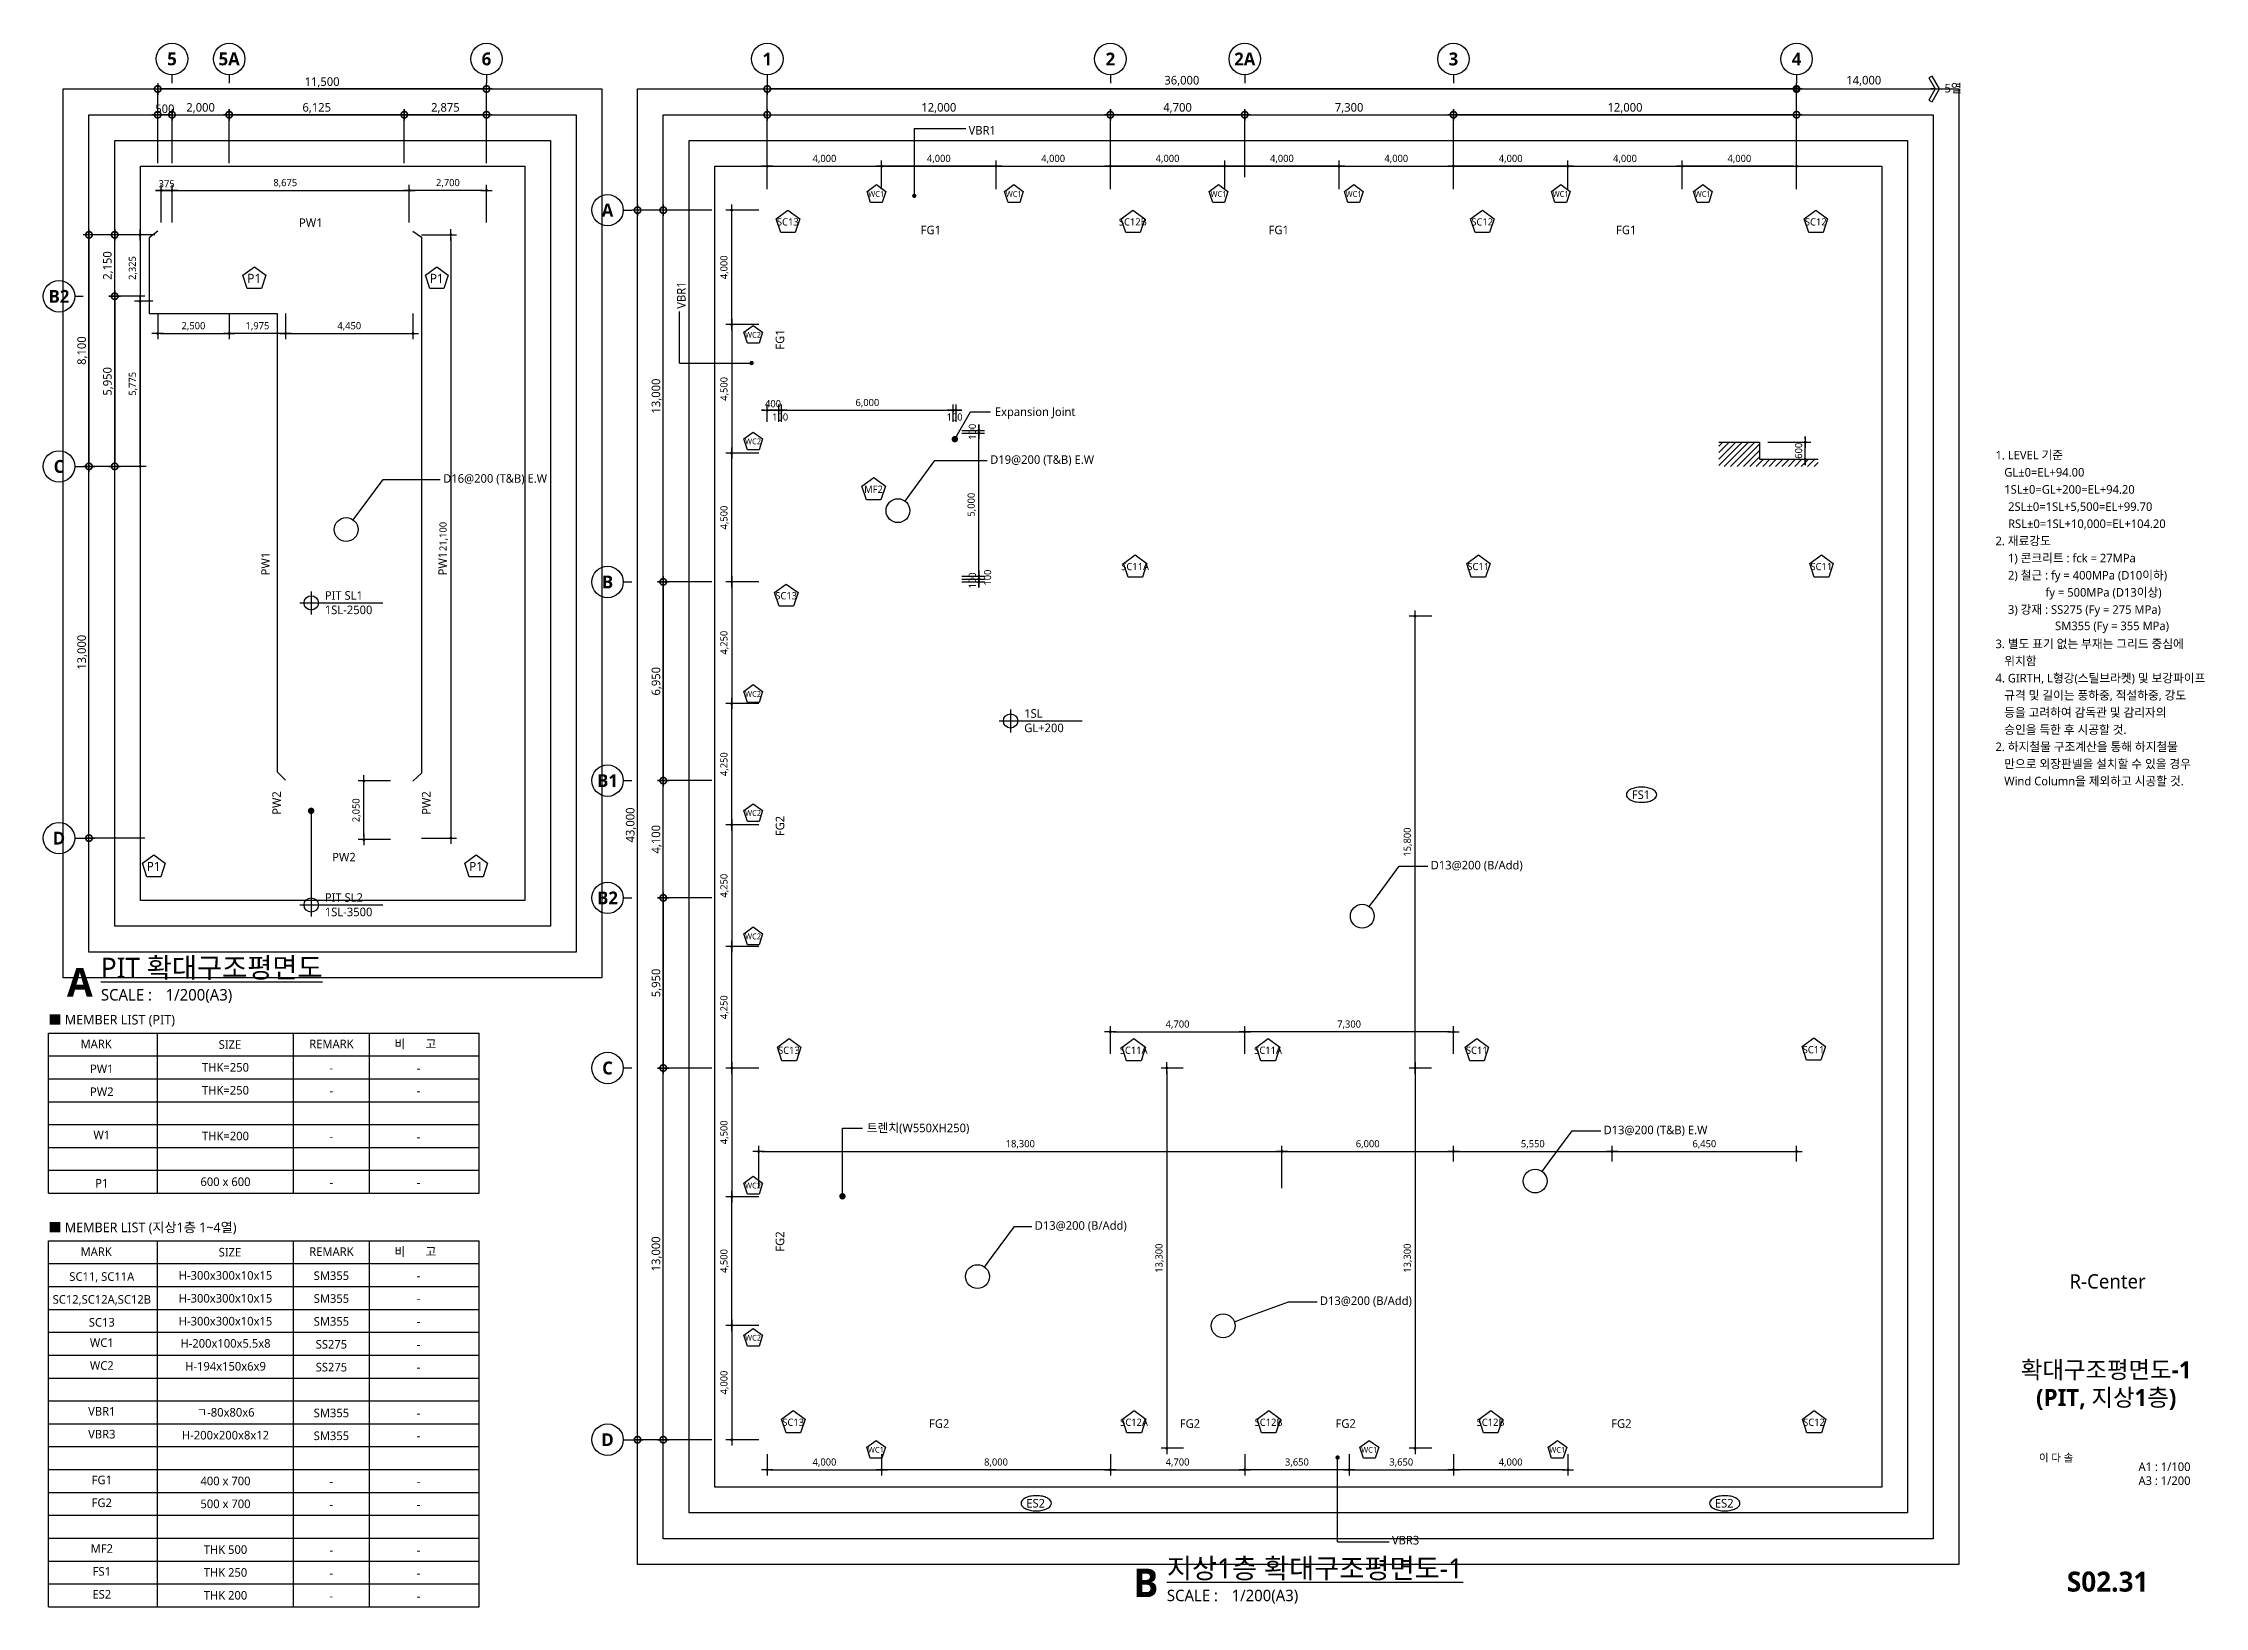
# Model space of a CAD drawing. Header units: millimetres. Extents: x 5446 to 585647, y 2414 to 57106.
# Drawn here: x 5446 to 81047, y 2420 to 57100 of the extents above; entities that cross this region are included whole.
import ezdxf
from ezdxf import colors
from ezdxf.entities.mleader import LeaderData, LeaderLine
from ezdxf.enums import TextEntityAlignment as Align
from ezdxf.math import Vec2, Vec3
from ezdxf.xclip import XClip

# ---------------------------------------------------------------- set-up
doc = ezdxf.new("R2010")
doc.units = ezdxf.units.MM
doc.header["$LTSCALE"] = 100
doc.header["$XCLIPFRAME"] = 0
doc.layers.get('DEFPOINTS').update_dxf_attribs({"color": 137})
for name, color, linetype in [('0-TEXT', 2, 'Continuous'), ('DIM', 7, 'Continuous'), ('DIM-INT', 7, 'Continuous'), ('S-COL', 2, 'Continuous'), ('SYM', 6, 'Continuous'), ('SYM-BUB', 3, 'Continuous'), ('SYM-LEAD', 6, 'Continuous'), ('TAG', 6, 'Continuous'), ('TAR-LEVEL', 6, 'Continuous'), ('TEX', 3, 'Continuous'), ('TEXT', 3, 'Continuous'), ('TXT', 2, 'Continuous'), ('XR-SHEET$0$TITLE', 7, 'Continuous'), ('XR-SHEET$1$SHT', 5, 'Continuous'), ('XR-SHEET$1$TEXT', 3, 'Continuous'), ('Z-COLUMN', 3, 'Continuous'), ('Z-MARK G', 2, 'Continuous')]:
    doc.layers.add(name, color=color, linetype=linetype)
doc.layers.add('TEMP', color=171, linetype='Continuous', plot=False)
doc.styles.add('$0$스타일1', font='malgun.ttf')
doc.styles.add('ARIAL', font='malgun.ttf')
doc.styles.get("Standard").update_dxf_attribs({"font": 'malgun.ttf'})
doc.styles.add('XR-SHEET$0$굴림체(옥산)', font='malgun.ttf')
doc.styles.add('XR-SHEET$0$맑은고딕B', font='malgunbd.ttf')
doc.styles.add('맑은고딕B', font='malgunbd.ttf')
doc.styles.add('맑은고딕L', font='malgun.ttf')
doc.styles.add('스타일1', font='malgun.ttf')
doc.styles.add('스타일2', font='malgunbd.ttf')
doc.dimstyles.new('CJA', dxfattribs={"dimscale": 300, "dimtxt": 2.7, "dimasz": 1, "dimexe": 2, "dimexo": 3, "dimgap": 1, "dimtad": 1, "dimdec": 0, "dimzin": 1, "dimdsep": 46, "dimlunit": 6, "dimtxsty": '$0$스타일1', "dimblk": 'CJDOT', "dimcen": 0.09, "dimdle": 1, "dimclrd": 256, "dimclre": 256, "dimclrt": 3, "dimadec": 0, "dimazin": 0, "dimtfac": 1, "dimtdec": 0, "dimtix": 1, "dimtmove": 2, "dimatfit": 3, "dimldrblk": 'CJDOT', "dimfxl": 1, "dimtolj": 1, "dimtzin": 1, "dimarcsym": 0})
doc.dimstyles.new('DIM-QD 1', dxfattribs={"dimtxt": 3, "dimasz": 1.5, "dimexe": 1, "dimexo": 0, "dimgap": 1, "dimtad": 1, "dimdec": 3, "dimdsep": 46, "dimlunit": 6, "dimtxsty": '스타일1', "dimblk1": 'ARCHTICK', "dimblk2": 'ARCHTICK', "dimsah": 1, "dimcen": 0, "dimclrd": 256, "dimclre": 256, "dimclrt": 3, "dimazin": 2, "dimtfac": 1, "dimtdec": 3, "dimtix": 1, "dimtmove": 2, "dimatfit": 3, "dimldrblk": 'ARCHTICK', "dimfxl": 1, "dimtolj": 1, "dimtzin": 0, "dimarcsym": 0})
doc.dimstyles.new('GAUN-100', dxfattribs={"dimscale": 100, "dimtxt": 3, "dimasz": 1, "dimexe": 1, "dimexo": 1, "dimgap": 0.5, "dimtad": 1, "dimdec": 0, "dimzin": 1, "dimdsep": 46, "dimlunit": 6, "dimtxsty": '스타일1', "dimblk": 'GAUN-DOT', "dimcen": -2, "dimdle": 2, "dimclrd": 256, "dimclre": 256, "dimclrt": 3, "dimadec": 0, "dimazin": 0, "dimtfac": 1, "dimtdec": 0, "dimtix": 1, "dimtmove": 2, "dimatfit": 3, "dimldrblk": 'DOTSMALL', "dimfxl": 1, "dimtolj": 1, "dimtzin": 1, "dimarcsym": 0})

msp = doc.modelspace()

# ---------------------------------------------------------------- texts
at = {"layer": 'DIM', "color": 3, "style": '스타일1'}
msp.add_text('5열', height=300, dxfattribs=at).set_placement((72244.6, 55379.4), align=Align.CENTER)
at = {"layer": 'DIM'}
msp.add_text('0.6000', height=3, dxfattribs=at).set_placement((33653.1, 23542.5))
at = {"layer": 'TEX', "style": '스타일1'}
for s, p in [('■ MEMBER LIST (PIT)', (5625.8, 22952)), ('■ MEMBER LIST (지상1층 1~4열)', (5625.8, 15688.4)), ('■ MEMBER LIST', (5625.8, 15688.4))]:
    msp.add_text(s, height=336.96, dxfattribs=at).set_placement(p, align=Align.MIDDLE_LEFT)
at = {"layer": 'TEXT', "color": 3, "style": '스타일1'}
for s, p in [('Expansion Joint', (38729.7, 44061.7)), ('트렌치(W550XH250)', (34250.5, 19016.7))]:
    msp.add_text(s, height=300, dxfattribs=at).set_placement(p)
at = {"layer": 'TEXT', "style": '스타일1'}
for s, p in [('MARK', (6751.6, 21953.3)), ('비       고', (17729, 21952.6)), ('-', (18508.7, 21111.6)), ('-', (18508.7, 20311.6)), ('-', (18508.7, 18711.6)), ('-', (18508.7, 17111.6)), ('MARK', (6751.6, 14689.6)), ('비       고', (17729, 14689)), ('-', (18508.7, 13848)), ('-', (18508.7, 13048)), ('-', (18508.7, 12248)), ('-', (18508.7, 11448)), ('-', (18508.7, 10648)), ('-', (18508.7, 9048)), ('-', (18508.7, 8248)), ('-', (18508.7, 6648)), ('-', (18508.7, 5848)), ('-', (18508.7, 4248)), ('-', (18508.7, 3448)), ('-', (18508.7, 2648))]:
    msp.add_text(s, height=300, dxfattribs=at).set_placement(p)
for s, height, p in [('SIZE', 300, (11976.3, 22084)), ('REMARK', 300, (15525.8, 22104.5)), ('PW1', 300, (7494.7, 21232.5)), ('THK=250', 300, (11821, 21284.1)), ('-', 300, (15525.8, 21263.5)), ('PW2', 300, (7494.7, 20432.5)), ('THK=250', 300, (11821, 20484.1)), ('-', 300, (15525.8, 20463.5)), ('W1', 300, (7494.7, 18920.3)), ('THK=200', 300, (11821, 18884)), ('-', 300, (15525.8, 18863.5)), ('600 x 600', 300, (11821, 17284)), ('P1', 300, (7494.7, 17232.5)), ('-', 300, (15525.8, 17263.5)), ('SIZE', 300, (11976.3, 14820.4)), ('REMARK', 300, (15525.8, 14840.9)), ('SC11, SC11A', 300, (7494.7, 13968.9)), ('H-300x300x10x15', 300, (11821, 14007.7)), ('SM355', 300, (15525.8, 13999.9)), ('R-Center', 500, (77650, 13800)), ('SC12,SC12A,SC12B', 300, (7494.7, 13168.9)), ('H-300x300x10x15', 300, (11821, 13207.7)), ('SM355', 300, (15525.8, 13199.9)), ('SC13', 300, (7494.7, 12368.9)), ('H-300x300x10x15', 300, (11821, 12407.7)), ('SM355', 300, (15525.8, 12399.9)), ('WC1', 300, (7494.7, 11656.7)), ('H-200x100x5.5x8', 300, (11821, 11631.6)), ('SS275', 300, (15525.8, 11599.9)), ('WC2', 300, (7494.7, 10856.7)), ('H-194x150x6x9', 300, (11821, 10831.6)), ('SS275', 300, (15525.8, 10799.9)), ('VBR1', 300, (7494.7, 9256.7)), ('ㄱ-80x80x6', 300, (11821, 9220.5)), ('SM355', 300, (15525.8, 9199.9)), ('VBR3', 300, (7494.7, 8456.7)), ('H-200x200x8x12', 300, (11821, 8420.5)), ('SM355', 300, (15525.8, 8399.9)), ('FG1', 300, (7494.7, 6856.7)), ('400 x 700', 300, (11821, 6820.5)), ('FG2', 300, (7494.7, 6056.7)), ('500 x 700', 300, (11821, 6020.5)), ('-', 300, (15525.8, 6799.9)), ('-', 300, (15525.8, 5999.9)), ('MF2', 300, (7494.7, 4456.7)), ('THK 500', 300, (11821, 4420.5)), ('FS1', 300, (7494.7, 3656.7)), ('-', 300, (15525.8, 4399.9)), ('THK 250', 300, (11821, 3620.5)), ('-', 300, (15525.8, 3599.9)), ('ES2', 300, (7494.7, 2856.7)), ('THK 200', 300, (11821, 2820.5)), ('-', 300, (15525.8, 2799.9))]:
    msp.add_text(s, height=height, dxfattribs=at).set_placement(p, align=Align.MIDDLE_CENTER)
at = {"layer": 'TXT', "color": 7, "style": '맑은고딕L'}
for s, p in [('PW1', (14393.6, 50672.2)), ('PW2', (15552.4, 28485.3))]:
    msp.add_text(s, height=300, dxfattribs=at).set_placement(p)
for s, p in [('PW1', (13369, 38490.9)), ('PW1', (19564.1, 38490.9)), ('PW2', (13758.6, 30117.4)), ('PW2', (18992.6, 30117.4))]:
    msp.add_text(s, height=300, rotation=90, dxfattribs=at).set_placement(p)
at = {"layer": 'Z-COLUMN', "style": '스타일1'}
for p in [(12825, 48878.1, 999180), (19209.9, 48878.1, 999180), (9306.3, 28312.9, 999180), (20583.7, 28312.9, 999180)]:
    msp.add_text('P1', height=315, dxfattribs=at).set_placement(p, align=Align.MIDDLE_CENTER)
at = {"layer": 'Z-MARK G', "style": '맑은고딕L'}
for p in [(36492.3, 50418.3, 0), (48658.7, 50421.3, 0), (60811.8, 50421.3, 0)]:
    msp.add_text('FG1', height=300, dxfattribs=at).set_placement(p, align=Align.CENTER)
for s, p in [('FG1', (31361.8, 46740.8)), ('FG2', (31364.8, 29722.8)), ('FG2', (31361.8, 15192.9))]:
    msp.add_text(s, height=300, rotation=90, dxfattribs=at).set_placement(p, align=Align.CENTER)
at = {"layer": 'Z-MARK G', "color": 2, "style": '스타일1'}
for p in [(36784, 8678.6, 0), (45553.4, 8678.6, 0), (50999.6, 8678.6, 0), (60642.4, 8678.6, 0)]:
    msp.add_text('FG2', height=300, dxfattribs=at).set_placement(p, align=Align.CENTER)

# ---------------------------------------------------------------- blocks, each defined once
blk = doc.blocks.new('dwgtitle')
at = {"layer": 'SYM', "color": 3, "style": '스타일1'}
blk.add_text('SCALE :', height=4, dxfattribs=at).set_placement((12.25, -1.4))
at = {"layer": 'SYM', "color": 6, "style": '스타일2'}
blk.add_attdef('A', text='', height=10, dxfattribs=at).set_placement((4.89, 5), align=Align.MIDDLE)
at = {"layer": 'SYM', "color": 3, "style": '스타일1'}
for tag, p, height in [('%%UTITLE', (12.25, 6.59), 7), ('1/100', (34.89, -1.4), 4)]:
    blk.add_attdef(tag, p, '', height=height, dxfattribs=at)
blk = doc.blocks.new('GAUN-DOT')
at = {"linetype": 'ByBlock'}
for p, q in [((2, 0), (-2, 0)), ((0, -2), (0, 2))]:
    blk.add_line(p, q, dxfattribs=at)
at = {"const_width": 2.25}
blk.add_lwpolyline([(0, 0.28125, 1), (0, -0.28125, 1)], format="xyb", close=True, dxfattribs=at)
blk = doc.blocks.new('*D9')
at = {"layer": 'DEFPOINTS', "color": 0, "transparency": 16777216}
for p in [(42770, 54600), (30770, 52569), (42770, 52569)]:
    blk.add_point(p, dxfattribs=at)
at = {"layer": 'DIM', "lineweight": -2, "transparency": 16777216}
for p, q in [((30770, 52669), (30770, 54700)), ((30870, 54600), (42670, 54600)), ((42770, 52669), (42770, 54700))]:
    blk.add_line(p, q, dxfattribs=at)
at = {"layer": 'DIM', "lineweight": -2, "transparency": 16777216, "xscale": 100, "yscale": 100, "zscale": 100, "rotation": 180}
blk.add_blockref('GAUN-DOT', (30770, 54600), dxfattribs=at)
at = {"layer": 'DIM', "lineweight": -2, "transparency": 16777216, "xscale": 100, "yscale": 100, "zscale": 100}
blk.add_blockref('GAUN-DOT', (42770, 54600), dxfattribs=at)
at = {"layer": 'DIM', "color": 3, "transparency": 16777216, "insert": (36770, 54831), "char_height": 300, "attachment_point": 5, "style": '스타일1'}
blk.add_mtext('\\A1;12,000', dxfattribs=at)
blk = doc.blocks.new('_DotSmall')
at = {"color": 0, "linetype": 'ByBlock', "const_width": 0.5}
blk.add_lwpolyline([(-0.0625, 0, 1), (0.0625, 0, 1)], format="xyb", close=True, dxfattribs=at)
blk = doc.blocks.new('NEW_BUB')
at = {"layer": 'SYM-BUB', "color": 6}
blk.add_line((0, 3), (0, 0), dxfattribs=at)
blk.add_circle((0, 8.5), 5.5, dxfattribs=at)
at = {"layer": 'SYM-BUB', "color": 3, "style": '스타일2'}
blk.add_attdef('X', text='', height=4.5, dxfattribs=at).set_placement((0, 8.5), align=Align.MIDDLE)
blk = doc.blocks.new('*D10')
at = {"layer": 'DEFPOINTS', "color": 0, "transparency": 16777216}
for p in [(30770, 55500), (30770, 52569), (66770, 52569)]:
    blk.add_point(p, dxfattribs=at)
at = {"layer": 'DIM', "lineweight": -2, "transparency": 16777216}
for p, q in [((30770, 52669), (30770, 55600)), ((66670, 55500), (30870, 55500)), ((66770, 52669), (66770, 55600))]:
    blk.add_line(p, q, dxfattribs=at)
at = {"layer": 'DIM', "lineweight": -2, "transparency": 16777216, "xscale": 100, "yscale": 100, "zscale": 100, "rotation": 180}
blk.add_blockref('GAUN-DOT', (30770, 55500), dxfattribs=at)
at = {"layer": 'DIM', "lineweight": -2, "transparency": 16777216, "xscale": 100, "yscale": 100, "zscale": 100}
blk.add_blockref('GAUN-DOT', (66770, 55500), dxfattribs=at)
at = {"layer": 'DIM', "color": 3, "transparency": 16777216, "insert": (45270, 55780), "char_height": 300, "attachment_point": 5, "style": '스타일1'}
blk.add_mtext('\\A1;36,000', dxfattribs=at)
blk = doc.blocks.new('*D13')
at = {"layer": 'DEFPOINTS', "color": 0, "transparency": 16777216}
for p in [(11950, 54600), (9950, 52800), (11950, 52800)]:
    blk.add_point(p, dxfattribs=at)
at = {"layer": 'DIM', "lineweight": -2, "transparency": 16777216}
for p, q in [((9950, 52900), (9950, 54700)), ((10050, 54600), (11850, 54600)), ((11950, 52900), (11950, 54700))]:
    blk.add_line(p, q, dxfattribs=at)
at = {"layer": 'DIM', "lineweight": -2, "transparency": 16777216, "xscale": 100, "yscale": 100, "zscale": 100, "rotation": 180}
blk.add_blockref('GAUN-DOT', (9950, 54600), dxfattribs=at)
at = {"layer": 'DIM', "lineweight": -2, "transparency": 16777216, "xscale": 100, "yscale": 100, "zscale": 100}
blk.add_blockref('GAUN-DOT', (11950, 54600), dxfattribs=at)
at = {"layer": 'DIM', "color": 3, "transparency": 16777216, "insert": (10950, 54830), "char_height": 300, "attachment_point": 5, "style": '스타일1'}
blk.add_mtext('\\A1;2,000', dxfattribs=at)
blk = doc.blocks.new('*D14')
at = {"layer": 'DEFPOINTS', "color": 0, "transparency": 16777216}
for p in [(9450, 55500), (9450, 52800), (20950, 52800)]:
    blk.add_point(p, dxfattribs=at)
at = {"layer": 'DIM', "lineweight": -2, "transparency": 16777216}
for p, q in [((9450, 52900), (9450, 55600)), ((20850, 55500), (9550, 55500)), ((20950, 52900), (20950, 55600))]:
    blk.add_line(p, q, dxfattribs=at)
at = {"layer": 'DIM', "lineweight": -2, "transparency": 16777216, "xscale": 100, "yscale": 100, "zscale": 100, "rotation": 180}
blk.add_blockref('GAUN-DOT', (9450, 55500), dxfattribs=at)
at = {"layer": 'DIM', "lineweight": -2, "transparency": 16777216, "xscale": 100, "yscale": 100, "zscale": 100}
blk.add_blockref('GAUN-DOT', (20950, 55500), dxfattribs=at)
at = {"layer": 'DIM', "color": 3, "transparency": 16777216, "insert": (15200, 55731), "char_height": 300, "attachment_point": 5, "style": '스타일1'}
blk.add_mtext('\\A1;11,500', dxfattribs=at)
blk = doc.blocks.new('*D15')
at = {"layer": 'DEFPOINTS', "color": 0, "transparency": 16777216}
for p in [(7946, 50401), (9450, 50401), (9102, 48251)]:
    blk.add_point(p, dxfattribs=at)
at = {"layer": 'DIM', "lineweight": -2, "transparency": 16777216}
for p, q in [((9350, 50401), (7846, 50401)), ((7946, 48351), (7946, 50301)), ((9002, 48251), (7846, 48251))]:
    blk.add_line(p, q, dxfattribs=at)
at = {"layer": 'DIM', "lineweight": -2, "transparency": 16777216, "xscale": 100, "yscale": 100, "zscale": 100}
for p, rotation in [((7946, 50401), 90), ((7946, 48251), 270)]:
    blk.add_blockref('GAUN-DOT', p, dxfattribs=dict(at, rotation=rotation))
at = {"layer": 'DIM', "color": 3, "transparency": 16777216, "insert": (7715, 49326), "char_height": 300, "attachment_point": 5, "rotation": 90, "style": '스타일1'}
blk.add_mtext('\\A1;2,150', dxfattribs=at)
blk = doc.blocks.new('*D16')
at = {"layer": 'DEFPOINTS', "color": 0, "transparency": 16777216}
for p in [(7046, 42301), (9102, 42301), (9102, 29301)]:
    blk.add_point(p, dxfattribs=at)
at = {"layer": 'DIM', "lineweight": -2, "transparency": 16777216}
for p, q in [((9002, 42301), (6946, 42301)), ((7046, 29401), (7046, 42201)), ((9002, 29301), (6946, 29301))]:
    blk.add_line(p, q, dxfattribs=at)
at = {"layer": 'DIM', "lineweight": -2, "transparency": 16777216, "xscale": 100, "yscale": 100, "zscale": 100}
for p, rotation in [((7046, 42301), 90), ((7046, 29301), 270)]:
    blk.add_blockref('GAUN-DOT', p, dxfattribs=dict(at, rotation=rotation))
at = {"layer": 'DIM', "color": 3, "transparency": 16777216, "insert": (6815, 35801), "char_height": 300, "attachment_point": 5, "rotation": 90, "style": '스타일1'}
blk.add_mtext('\\A1;13,000', dxfattribs=at)
blk = doc.blocks.new('*D17')
at = {"layer": 'DEFPOINTS', "color": 0, "transparency": 16777216}
for p in [(18075, 54600), (18075, 52800), (20950, 52800)]:
    blk.add_point(p, dxfattribs=at)
at = {"layer": 'DIM', "lineweight": -2, "transparency": 16777216}
for p, q in [((18075, 52900), (18075, 54700)), ((20850, 54600), (18175, 54600)), ((20950, 52900), (20950, 54700))]:
    blk.add_line(p, q, dxfattribs=at)
at = {"layer": 'DIM', "lineweight": -2, "transparency": 16777216, "xscale": 100, "yscale": 100, "zscale": 100, "rotation": 180}
blk.add_blockref('GAUN-DOT', (18075, 54600), dxfattribs=at)
at = {"layer": 'DIM', "lineweight": -2, "transparency": 16777216, "xscale": 100, "yscale": 100, "zscale": 100}
blk.add_blockref('GAUN-DOT', (20950, 54600), dxfattribs=at)
at = {"layer": 'DIM', "color": 3, "transparency": 16777216, "insert": (19512, 54830), "char_height": 300, "attachment_point": 5, "style": '스타일1'}
blk.add_mtext('\\A1;2,875', dxfattribs=at)
blk = doc.blocks.new('*D18')
at = {"layer": 'DEFPOINTS', "color": 0, "transparency": 16777216}
for p in [(9450, 50401), (7046, 42301), (9102, 42301)]:
    blk.add_point(p, dxfattribs=at)
at = {"layer": 'DIM', "lineweight": -2, "transparency": 16777216}
for p, q in [((9350, 50401), (6946, 50401)), ((7046, 50301), (7046, 42401)), ((9002, 42301), (6946, 42301))]:
    blk.add_line(p, q, dxfattribs=at)
at = {"layer": 'DIM', "lineweight": -2, "transparency": 16777216, "xscale": 100, "yscale": 100, "zscale": 100}
for p, rotation in [((7046, 50401), 90), ((7046, 42301), 270)]:
    blk.add_blockref('GAUN-DOT', p, dxfattribs=dict(at, rotation=rotation))
at = {"layer": 'DIM', "color": 3, "transparency": 16777216, "insert": (6815, 46351), "char_height": 300, "attachment_point": 5, "rotation": 90, "style": '스타일1'}
blk.add_mtext('\\A1;8,100', dxfattribs=at)
blk = doc.blocks.new('*D19')
at = {"layer": 'DEFPOINTS', "color": 0, "transparency": 16777216}
for p in [(27132, 21262), (28932, 21262), (28932, 8262)]:
    blk.add_point(p, dxfattribs=at)
at = {"layer": 'DIM', "lineweight": -2, "transparency": 16777216}
for p, q in [((28832, 21262), (27032, 21262)), ((27132, 8362), (27132, 21162)), ((28832, 8262), (27032, 8262))]:
    blk.add_line(p, q, dxfattribs=at)
at = {"layer": 'DIM', "lineweight": -2, "transparency": 16777216, "xscale": 100, "yscale": 100, "zscale": 100}
for p, rotation in [((27132, 21262), 90), ((27132, 8262), 270)]:
    blk.add_blockref('GAUN-DOT', p, dxfattribs=dict(at, rotation=rotation))
at = {"layer": 'DIM', "color": 3, "transparency": 16777216, "insert": (26901, 14762), "char_height": 300, "attachment_point": 5, "rotation": 90, "style": '스타일1'}
blk.add_mtext('\\A1;13,000', dxfattribs=at)
blk = doc.blocks.new('*D20')
at = {"layer": 'DEFPOINTS', "color": 0, "transparency": 16777216}
for p in [(26232, 51262), (28932, 51262), (28932, 8262)]:
    blk.add_point(p, dxfattribs=at)
at = {"layer": 'DIM', "lineweight": -2, "transparency": 16777216}
for p, q in [((28832, 51262), (26132, 51262)), ((26232, 8362), (26232, 51162)), ((28832, 8262), (26132, 8262))]:
    blk.add_line(p, q, dxfattribs=at)
at = {"layer": 'DIM', "lineweight": -2, "transparency": 16777216, "xscale": 100, "yscale": 100, "zscale": 100}
for p, rotation in [((26232, 51262), 90), ((26232, 8262), 270)]:
    blk.add_blockref('GAUN-DOT', p, dxfattribs=dict(at, rotation=rotation))
at = {"layer": 'DIM', "color": 3, "transparency": 16777216, "insert": (26002, 29762), "char_height": 300, "attachment_point": 5, "rotation": 90, "style": '스타일1'}
blk.add_mtext('\\A1;43,000', dxfattribs=at)
blk = doc.blocks.new('*D21')
at = {"layer": 'DEFPOINTS', "color": 0, "transparency": 16777216}
for p in [(27132, 51262), (28932, 51262), (28932, 38262)]:
    blk.add_point(p, dxfattribs=at)
at = {"layer": 'DIM', "lineweight": -2, "transparency": 16777216}
for p, q in [((28832, 51262), (27032, 51262)), ((27132, 38362), (27132, 51162)), ((28832, 38262), (27032, 38262))]:
    blk.add_line(p, q, dxfattribs=at)
at = {"layer": 'DIM', "lineweight": -2, "transparency": 16777216, "xscale": 100, "yscale": 100, "zscale": 100}
for p, rotation in [((27132, 51262), 90), ((27132, 38262), 270)]:
    blk.add_blockref('GAUN-DOT', p, dxfattribs=dict(at, rotation=rotation))
at = {"layer": 'DIM', "color": 3, "transparency": 16777216, "insert": (26901, 44762), "char_height": 300, "attachment_point": 5, "rotation": 90, "style": '스타일1'}
blk.add_mtext('\\A1;13,000', dxfattribs=at)
blk = doc.blocks.new('*D22')
at = {"layer": 'DEFPOINTS', "color": 0, "transparency": 16777216}
for p in [(54770, 54600), (54770, 52569), (66770, 52569)]:
    blk.add_point(p, dxfattribs=at)
at = {"layer": 'DIM', "lineweight": -2, "transparency": 16777216}
for p, q in [((54770, 52669), (54770, 54700)), ((66670, 54600), (54870, 54600)), ((66770, 52669), (66770, 54700))]:
    blk.add_line(p, q, dxfattribs=at)
at = {"layer": 'DIM', "lineweight": -2, "transparency": 16777216, "xscale": 100, "yscale": 100, "zscale": 100, "rotation": 180}
blk.add_blockref('GAUN-DOT', (54770, 54600), dxfattribs=at)
at = {"layer": 'DIM', "lineweight": -2, "transparency": 16777216, "xscale": 100, "yscale": 100, "zscale": 100}
blk.add_blockref('GAUN-DOT', (66770, 54600), dxfattribs=at)
at = {"layer": 'DIM', "color": 3, "transparency": 16777216, "insert": (60770, 54831), "char_height": 300, "attachment_point": 5, "style": '스타일1'}
blk.add_mtext('\\A1;12,000', dxfattribs=at)
blk = doc.blocks.new('*D32')
at = {"layer": 'DEFPOINTS', "color": 0, "transparency": 16777216}
for p in [(28932, 38262), (27132, 31312), (28932, 31312)]:
    blk.add_point(p, dxfattribs=at)
at = {"layer": 'DIM', "lineweight": -2, "transparency": 16777216}
for p, q in [((28832, 38262), (27032, 38262)), ((27132, 38162), (27132, 31412)), ((28832, 31312), (27032, 31312))]:
    blk.add_line(p, q, dxfattribs=at)
at = {"layer": 'DIM', "lineweight": -2, "transparency": 16777216, "xscale": 100, "yscale": 100, "zscale": 100}
for p, rotation in [((27132, 38262), 90), ((27132, 31312), 270)]:
    blk.add_blockref('GAUN-DOT', p, dxfattribs=dict(at, rotation=rotation))
at = {"layer": 'DIM', "color": 3, "transparency": 16777216, "insert": (26902, 34787), "char_height": 300, "attachment_point": 5, "rotation": 90, "style": '스타일1'}
blk.add_mtext('\\A1;6,950', dxfattribs=at)
blk = doc.blocks.new('CJDOT')
blk.add_line((-2, 0), (2, 0))
at = {"const_width": 0.5}
blk.add_lwpolyline([(-0.25, 0, 1), (0.25, 0, 1)], format="xyb", close=True, dxfattribs=at)
blk = doc.blocks.new('*D33')
at = {"layer": 'DEFPOINTS', "color": 0, "transparency": 16777216}
for p in [(46770, 52800), (46770, 51697), (50770, 51697)]:
    blk.add_point(p, dxfattribs=at)
at = {"layer": 'DIM-INT', "lineweight": -2, "transparency": 16777216}
for p, q in [((46770, 51997), (46770, 53000)), ((50770, 51997), (50770, 53000)), ((50670, 52800), (46870, 52800))]:
    blk.add_line(p, q, dxfattribs=at)
at = {"layer": 'DIM-INT', "lineweight": -2, "transparency": 16777216, "xscale": 100, "yscale": 100, "zscale": 100, "rotation": 180}
blk.add_blockref('CJDOT', (46770, 52800), dxfattribs=at)
at = {"layer": 'DIM-INT', "lineweight": -2, "transparency": 16777216, "xscale": 100, "yscale": 100, "zscale": 100}
blk.add_blockref('CJDOT', (50770, 52800), dxfattribs=at)
at = {"layer": 'DIM-INT', "color": 3, "transparency": 16777216, "insert": (48770, 53050), "char_height": 250, "attachment_point": 5, "style": '$0$스타일1'}
blk.add_mtext('\\A1;4,000', dxfattribs=at)
blk = doc.blocks.new('*D34')
at = {"layer": 'DEFPOINTS', "color": 0, "transparency": 16777216}
for p in [(42770, 52800), (42770, 51697), (46770, 51697)]:
    blk.add_point(p, dxfattribs=at)
at = {"layer": 'DIM-INT', "lineweight": -2, "transparency": 16777216}
for p, q in [((42770, 51997), (42770, 53000)), ((46770, 51997), (46770, 53000)), ((46670, 52800), (42870, 52800))]:
    blk.add_line(p, q, dxfattribs=at)
at = {"layer": 'DIM-INT', "lineweight": -2, "transparency": 16777216, "xscale": 100, "yscale": 100, "zscale": 100, "rotation": 180}
blk.add_blockref('CJDOT', (42770, 52800), dxfattribs=at)
at = {"layer": 'DIM-INT', "lineweight": -2, "transparency": 16777216, "xscale": 100, "yscale": 100, "zscale": 100}
blk.add_blockref('CJDOT', (46770, 52800), dxfattribs=at)
at = {"layer": 'DIM-INT', "color": 3, "transparency": 16777216, "insert": (44770, 53050), "char_height": 250, "attachment_point": 5, "style": '$0$스타일1'}
blk.add_mtext('\\A1;4,000', dxfattribs=at)
blk = doc.blocks.new('*D35')
at = {"layer": 'DEFPOINTS', "color": 0, "transparency": 16777216}
for p in [(11950, 54600), (11950, 52800), (18075, 52800)]:
    blk.add_point(p, dxfattribs=at)
at = {"layer": 'DIM', "lineweight": -2, "transparency": 16777216}
for p, q in [((11950, 52900), (11950, 54700)), ((17975, 54600), (12050, 54600)), ((18075, 52900), (18075, 54700))]:
    blk.add_line(p, q, dxfattribs=at)
at = {"layer": 'DIM', "lineweight": -2, "transparency": 16777216, "xscale": 100, "yscale": 100, "zscale": 100, "rotation": 180}
blk.add_blockref('GAUN-DOT', (11950, 54600), dxfattribs=at)
at = {"layer": 'DIM', "lineweight": -2, "transparency": 16777216, "xscale": 100, "yscale": 100, "zscale": 100}
blk.add_blockref('GAUN-DOT', (18075, 54600), dxfattribs=at)
at = {"layer": 'DIM', "color": 3, "transparency": 16777216, "insert": (15012, 54831), "char_height": 300, "attachment_point": 5, "style": '스타일1'}
blk.add_mtext('\\A1;6,125', dxfattribs=at)
blk = doc.blocks.new('*D36')
at = {"layer": 'DEFPOINTS', "color": 0, "transparency": 16777216}
for p in [(54770, 52800), (50770, 51697), (54770, 51697)]:
    blk.add_point(p, dxfattribs=at)
at = {"layer": 'DIM-INT', "lineweight": -2, "transparency": 16777216}
for p, q in [((50770, 51997), (50770, 53000)), ((54770, 51997), (54770, 53000)), ((50870, 52800), (54670, 52800))]:
    blk.add_line(p, q, dxfattribs=at)
at = {"layer": 'DIM-INT', "lineweight": -2, "transparency": 16777216, "xscale": 100, "yscale": 100, "zscale": 100, "rotation": 180}
blk.add_blockref('CJDOT', (50770, 52800), dxfattribs=at)
at = {"layer": 'DIM-INT', "lineweight": -2, "transparency": 16777216, "xscale": 100, "yscale": 100, "zscale": 100}
blk.add_blockref('CJDOT', (54770, 52800), dxfattribs=at)
at = {"layer": 'DIM-INT', "color": 3, "transparency": 16777216, "insert": (52770, 53050), "char_height": 250, "attachment_point": 5, "style": '$0$스타일1'}
blk.add_mtext('\\A1;4,000', dxfattribs=at)
blk = doc.blocks.new('*D37')
at = {"layer": 'DEFPOINTS', "color": 0, "transparency": 16777216}
for p in [(54770, 52800), (54770, 51697), (58770, 51697)]:
    blk.add_point(p, dxfattribs=at)
at = {"layer": 'DIM-INT', "lineweight": -2, "transparency": 16777216}
for p, q in [((54770, 51997), (54770, 53000)), ((58770, 51997), (58770, 53000)), ((58670, 52800), (54870, 52800))]:
    blk.add_line(p, q, dxfattribs=at)
at = {"layer": 'DIM-INT', "lineweight": -2, "transparency": 16777216, "xscale": 100, "yscale": 100, "zscale": 100, "rotation": 180}
blk.add_blockref('CJDOT', (54770, 52800), dxfattribs=at)
at = {"layer": 'DIM-INT', "lineweight": -2, "transparency": 16777216, "xscale": 100, "yscale": 100, "zscale": 100}
blk.add_blockref('CJDOT', (58770, 52800), dxfattribs=at)
at = {"layer": 'DIM-INT', "color": 3, "transparency": 16777216, "insert": (56770, 53050), "char_height": 250, "attachment_point": 5, "style": '$0$스타일1'}
blk.add_mtext('\\A1;4,000', dxfattribs=at)
blk = doc.blocks.new('*D38')
at = {"layer": 'DEFPOINTS', "color": 0, "transparency": 16777216}
for p in [(62770, 52800), (58770, 51697), (62770, 51697)]:
    blk.add_point(p, dxfattribs=at)
at = {"layer": 'DIM-INT', "lineweight": -2, "transparency": 16777216}
for p, q in [((58770, 51997), (58770, 53000)), ((62770, 51997), (62770, 53000)), ((58870, 52800), (62670, 52800))]:
    blk.add_line(p, q, dxfattribs=at)
at = {"layer": 'DIM-INT', "lineweight": -2, "transparency": 16777216, "xscale": 100, "yscale": 100, "zscale": 100, "rotation": 180}
blk.add_blockref('CJDOT', (58770, 52800), dxfattribs=at)
at = {"layer": 'DIM-INT', "lineweight": -2, "transparency": 16777216, "xscale": 100, "yscale": 100, "zscale": 100}
blk.add_blockref('CJDOT', (62770, 52800), dxfattribs=at)
at = {"layer": 'DIM-INT', "color": 3, "transparency": 16777216, "insert": (60770, 53050), "char_height": 250, "attachment_point": 5, "style": '$0$스타일1'}
blk.add_mtext('\\A1;4,000', dxfattribs=at)
blk = doc.blocks.new('*D39')
at = {"layer": 'DEFPOINTS', "color": 0, "transparency": 16777216}
for p in [(62770, 52800), (62770, 51697), (66770, 51697)]:
    blk.add_point(p, dxfattribs=at)
at = {"layer": 'DIM-INT', "lineweight": -2, "transparency": 16777216}
for p, q in [((62770, 51997), (62770, 53000)), ((66770, 51997), (66770, 53000)), ((66670, 52800), (62870, 52800))]:
    blk.add_line(p, q, dxfattribs=at)
at = {"layer": 'DIM-INT', "lineweight": -2, "transparency": 16777216, "xscale": 100, "yscale": 100, "zscale": 100, "rotation": 180}
blk.add_blockref('CJDOT', (62770, 52800), dxfattribs=at)
at = {"layer": 'DIM-INT', "lineweight": -2, "transparency": 16777216, "xscale": 100, "yscale": 100, "zscale": 100}
blk.add_blockref('CJDOT', (66770, 52800), dxfattribs=at)
at = {"layer": 'DIM-INT', "color": 3, "transparency": 16777216, "insert": (64770, 53050), "char_height": 250, "attachment_point": 5, "style": '$0$스타일1'}
blk.add_mtext('\\A1;4,000', dxfattribs=at)
blk = doc.blocks.new('*D40')
at = {"layer": 'DEFPOINTS', "color": 0, "transparency": 16777216}
for p in [(27132, 31312), (28932, 31312), (28932, 27212)]:
    blk.add_point(p, dxfattribs=at)
at = {"layer": 'DIM', "lineweight": -2, "transparency": 16777216}
for p, q in [((28832, 31312), (27032, 31312)), ((27132, 27312), (27132, 31212)), ((28832, 27212), (27032, 27212))]:
    blk.add_line(p, q, dxfattribs=at)
at = {"layer": 'DIM', "lineweight": -2, "transparency": 16777216, "xscale": 100, "yscale": 100, "zscale": 100}
for p, rotation in [((27132, 31312), 90), ((27132, 27212), 270)]:
    blk.add_blockref('GAUN-DOT', p, dxfattribs=dict(at, rotation=rotation))
at = {"layer": 'DIM', "color": 3, "transparency": 16777216, "insert": (26901, 29262), "char_height": 300, "attachment_point": 5, "rotation": 90, "style": '스타일1'}
blk.add_mtext('\\A1;4,100', dxfattribs=at)
blk = doc.blocks.new('*D41')
at = {"layer": 'DEFPOINTS', "color": 0, "transparency": 16777216}
for p in [(28932, 27212), (27132, 21262), (28932, 21262)]:
    blk.add_point(p, dxfattribs=at)
at = {"layer": 'DIM', "lineweight": -2, "transparency": 16777216}
for p, q in [((28832, 27212), (27032, 27212)), ((27132, 27112), (27132, 21362)), ((28832, 21262), (27032, 21262))]:
    blk.add_line(p, q, dxfattribs=at)
at = {"layer": 'DIM', "lineweight": -2, "transparency": 16777216, "xscale": 100, "yscale": 100, "zscale": 100}
for p, rotation in [((27132, 27212), 90), ((27132, 21262), 270)]:
    blk.add_blockref('GAUN-DOT', p, dxfattribs=dict(at, rotation=rotation))
at = {"layer": 'DIM', "color": 3, "transparency": 16777216, "insert": (26902, 24237), "char_height": 300, "attachment_point": 5, "rotation": 90, "style": '스타일1'}
blk.add_mtext('\\A1;5,950', dxfattribs=at)
blk = doc.blocks.new('*D42')
at = {"layer": 'DEFPOINTS', "color": 0, "transparency": 16777216}
for p in [(42770, 52800), (38770, 51697), (42770, 51697)]:
    blk.add_point(p, dxfattribs=at)
at = {"layer": 'DIM-INT', "lineweight": -2, "transparency": 16777216}
for p, q in [((38770, 51997), (38770, 53000)), ((42770, 51997), (42770, 53000)), ((38870, 52800), (42670, 52800))]:
    blk.add_line(p, q, dxfattribs=at)
at = {"layer": 'DIM-INT', "lineweight": -2, "transparency": 16777216, "xscale": 100, "yscale": 100, "zscale": 100, "rotation": 180}
blk.add_blockref('CJDOT', (38770, 52800), dxfattribs=at)
at = {"layer": 'DIM-INT', "lineweight": -2, "transparency": 16777216, "xscale": 100, "yscale": 100, "zscale": 100}
blk.add_blockref('CJDOT', (42770, 52800), dxfattribs=at)
at = {"layer": 'DIM-INT', "color": 3, "transparency": 16777216, "insert": (40770, 53050), "char_height": 250, "attachment_point": 5, "style": '$0$스타일1'}
blk.add_mtext('\\A1;4,000', dxfattribs=at)
blk = doc.blocks.new('*D43')
at = {"layer": 'DEFPOINTS', "color": 0, "transparency": 16777216}
for p in [(34770, 52800), (34770, 51697), (38770, 51697)]:
    blk.add_point(p, dxfattribs=at)
at = {"layer": 'DIM-INT', "lineweight": -2, "transparency": 16777216}
for p, q in [((34770, 51997), (34770, 53000)), ((38770, 51997), (38770, 53000)), ((38670, 52800), (34870, 52800))]:
    blk.add_line(p, q, dxfattribs=at)
at = {"layer": 'DIM-INT', "lineweight": -2, "transparency": 16777216, "xscale": 100, "yscale": 100, "zscale": 100, "rotation": 180}
blk.add_blockref('CJDOT', (34770, 52800), dxfattribs=at)
at = {"layer": 'DIM-INT', "lineweight": -2, "transparency": 16777216, "xscale": 100, "yscale": 100, "zscale": 100}
blk.add_blockref('CJDOT', (38770, 52800), dxfattribs=at)
at = {"layer": 'DIM-INT', "color": 3, "transparency": 16777216, "insert": (36770, 53050), "char_height": 250, "attachment_point": 5, "style": '$0$스타일1'}
blk.add_mtext('\\A1;4,000', dxfattribs=at)
blk = doc.blocks.new('*D44')
at = {"layer": 'DEFPOINTS', "color": 0, "transparency": 16777216}
for p in [(34770, 52800), (30770, 51697), (34770, 51697)]:
    blk.add_point(p, dxfattribs=at)
at = {"layer": 'DIM-INT', "lineweight": -2, "transparency": 16777216}
for p, q in [((30770, 51997), (30770, 53000)), ((34770, 51997), (34770, 53000)), ((30870, 52800), (34670, 52800))]:
    blk.add_line(p, q, dxfattribs=at)
at = {"layer": 'DIM-INT', "lineweight": -2, "transparency": 16777216, "xscale": 100, "yscale": 100, "zscale": 100, "rotation": 180}
blk.add_blockref('CJDOT', (30770, 52800), dxfattribs=at)
at = {"layer": 'DIM-INT', "lineweight": -2, "transparency": 16777216, "xscale": 100, "yscale": 100, "zscale": 100}
blk.add_blockref('CJDOT', (34770, 52800), dxfattribs=at)
at = {"layer": 'DIM-INT', "color": 3, "transparency": 16777216, "insert": (32770, 53050), "char_height": 250, "attachment_point": 5, "style": '$0$스타일1'}
blk.add_mtext('\\A1;4,000', dxfattribs=at)
blk = doc.blocks.new('*D45')
at = {"layer": 'DEFPOINTS', "color": 0, "transparency": 16777216}
for p in [(9450, 54600), (9450, 52800), (9950, 52800)]:
    blk.add_point(p, dxfattribs=at)
at = {"layer": 'DIM', "lineweight": -2, "transparency": 16777216}
for p, q in [((9350, 54600), (9250, 54600)), ((9450, 52900), (9450, 54700)), ((9950, 54600), (9450, 54600)), ((9950, 52900), (9950, 54700)), ((10050, 54600), (10150, 54600))]:
    blk.add_line(p, q, dxfattribs=at)
at = {"layer": 'DIM', "lineweight": -2, "transparency": 16777216, "xscale": 100, "yscale": 100, "zscale": 100}
blk.add_blockref('GAUN-DOT', (9450, 54600), dxfattribs=at)
at = {"layer": 'DIM', "lineweight": -2, "transparency": 16777216, "xscale": 100, "yscale": 100, "zscale": 100, "rotation": 180}
blk.add_blockref('GAUN-DOT', (9950, 54600), dxfattribs=at)
at = {"layer": 'DIM', "color": 3, "transparency": 16777216, "insert": (9700, 54805), "char_height": 300, "attachment_point": 5, "style": '스타일1'}
blk.add_mtext('\\A1;500', dxfattribs=at)
blk = doc.blocks.new('XR-SHEET$0$TITLE')
at = {"layer": 'XR-SHEET$0$TITLE', "true_color": 0x000000, "style": 'XR-SHEET$0$굴림체(옥산)'}
for tag, height, p in [('동명칭', 6, (776.77, -457.26)), ('SCALE-A1', 3, (797.5, -522)), ('SCALE-A3', 3, (797.5, -527)), ('DATA', 3, (797.5, -540))]:
    blk.add_attdef(tag, text='', height=height, dxfattribs=at).set_placement(p, align=Align.MIDDLE)
for tag, height, p in [('TITLE1', 6, (776.5, -479.4)), ('TITLE4', 6, (776.5, -484.39)), ('TITLE2', 6, (776.5, -489)), ('TITLE5', 6, (776.5, -493.99)), ('TITLE3', 6, (776.5, -498.7)), ('NAME-1', 3, (760.16, -517.5)), ('NAME-2', 3, (760.16, -526.5)), ('A0.00', 7, (776.5, -561))]:
    blk.add_attdef(tag, text='', height=height, dxfattribs=at).set_placement(p, align=Align.MIDDLE_CENTER)
blk = doc.blocks.new('*D48')
at = {"layer": 'DEFPOINTS', "color": 0, "transparency": 16777216}
for p in [(9102, 48251), (7946, 42301), (9102, 42301)]:
    blk.add_point(p, dxfattribs=at)
at = {"layer": 'DIM', "lineweight": -2, "transparency": 16777216}
for p, q in [((9002, 48251), (7846, 48251)), ((7946, 48151), (7946, 42401)), ((9002, 42301), (7846, 42301))]:
    blk.add_line(p, q, dxfattribs=at)
at = {"layer": 'DIM', "lineweight": -2, "transparency": 16777216, "xscale": 100, "yscale": 100, "zscale": 100}
for p, rotation in [((7946, 48251), 90), ((7946, 42301), 270)]:
    blk.add_blockref('GAUN-DOT', p, dxfattribs=dict(at, rotation=rotation))
at = {"layer": 'DIM', "color": 3, "transparency": 16777216, "insert": (7716, 45276), "char_height": 300, "attachment_point": 5, "rotation": 90, "style": '스타일1'}
blk.add_mtext('\\A1;5,950', dxfattribs=at)
blk = doc.blocks.new('*D63')
at = {"layer": 'DEFPOINTS', "color": 0, "transparency": 16777216}
for p in [(18250, 51953), (9575, 50526), (18250, 50526)]:
    blk.add_point(p, dxfattribs=at)
at = {"layer": 'DIM-INT', "lineweight": -2, "transparency": 16777216}
for p, q in [((9575, 50826), (9575, 52153)), ((9675, 51953), (18150, 51953)), ((18250, 50826), (18250, 52153))]:
    blk.add_line(p, q, dxfattribs=at)
at = {"layer": 'DIM-INT', "lineweight": -2, "transparency": 16777216, "xscale": 100, "yscale": 100, "zscale": 100, "rotation": 180}
blk.add_blockref('CJDOT', (9575, 51953), dxfattribs=at)
at = {"layer": 'DIM-INT', "lineweight": -2, "transparency": 16777216, "xscale": 100, "yscale": 100, "zscale": 100}
blk.add_blockref('CJDOT', (18250, 51953), dxfattribs=at)
at = {"layer": 'DIM-INT', "color": 3, "transparency": 16777216, "insert": (13912, 52204), "char_height": 250, "attachment_point": 5, "style": '$0$스타일1'}
blk.add_mtext('\\A1;8,675', dxfattribs=at)
blk = doc.blocks.new('*D54')
at = {"layer": 'DEFPOINTS', "color": 0, "transparency": 16777216}
for p in [(11950, 47951), (13925, 47951), (11950, 46949)]:
    blk.add_point(p, dxfattribs=at)
at = {"layer": 'DIM-INT', "lineweight": -2, "transparency": 16777216}
for p, q in [((11950, 47651), (11950, 46749)), ((13925, 47651), (13925, 46749)), ((13825, 46949), (12050, 46949))]:
    blk.add_line(p, q, dxfattribs=at)
at = {"layer": 'DIM-INT', "lineweight": -2, "transparency": 16777216, "xscale": 100, "yscale": 100, "zscale": 100, "rotation": 180}
blk.add_blockref('CJDOT', (11950, 46949), dxfattribs=at)
at = {"layer": 'DIM-INT', "lineweight": -2, "transparency": 16777216, "xscale": 100, "yscale": 100, "zscale": 100}
blk.add_blockref('CJDOT', (13925, 46949), dxfattribs=at)
at = {"layer": 'DIM-INT', "color": 3, "transparency": 16777216, "insert": (12937, 47200), "char_height": 250, "attachment_point": 5, "style": '$0$스타일1'}
blk.add_mtext('\\A1;1,975', dxfattribs=at)
blk = doc.blocks.new('*D55')
at = {"layer": 'DEFPOINTS', "color": 0, "transparency": 16777216}
for p in [(9950, 51953), (9575, 50526), (9950, 50526)]:
    blk.add_point(p, dxfattribs=at)
at = {"layer": 'DIM-INT', "lineweight": -2, "transparency": 16777216}
for p, q in [((9475, 51953), (9375, 51953)), ((9575, 50826), (9575, 52153)), ((9575, 51953), (9950, 51953)), ((9950, 50826), (9950, 52153)), ((10050, 51953), (10150, 51953))]:
    blk.add_line(p, q, dxfattribs=at)
at = {"layer": 'DIM-INT', "lineweight": -2, "transparency": 16777216, "xscale": 100, "yscale": 100, "zscale": 100}
blk.add_blockref('CJDOT', (9575, 51953), dxfattribs=at)
at = {"layer": 'DIM-INT', "lineweight": -2, "transparency": 16777216, "xscale": 100, "yscale": 100, "zscale": 100, "rotation": 180}
blk.add_blockref('CJDOT', (9950, 51953), dxfattribs=at)
at = {"layer": 'DIM-INT', "color": 3, "transparency": 16777216, "insert": (9762, 52183), "char_height": 250, "attachment_point": 5, "style": '$0$스타일1'}
blk.add_mtext('\\A1;375', dxfattribs=at)
blk = doc.blocks.new('*D56')
at = {"layer": 'DEFPOINTS', "color": 0, "transparency": 16777216}
for p in [(18250, 51953), (18250, 50526), (20950, 50526)]:
    blk.add_point(p, dxfattribs=at)
at = {"layer": 'DIM-INT', "lineweight": -2, "transparency": 16777216}
for p, q in [((18250, 50826), (18250, 52153)), ((20850, 51953), (18350, 51953)), ((20950, 50826), (20950, 52153))]:
    blk.add_line(p, q, dxfattribs=at)
at = {"layer": 'DIM-INT', "lineweight": -2, "transparency": 16777216, "xscale": 100, "yscale": 100, "zscale": 100, "rotation": 180}
blk.add_blockref('CJDOT', (18250, 51953), dxfattribs=at)
at = {"layer": 'DIM-INT', "lineweight": -2, "transparency": 16777216, "xscale": 100, "yscale": 100, "zscale": 100}
blk.add_blockref('CJDOT', (20950, 51953), dxfattribs=at)
at = {"layer": 'DIM-INT', "color": 3, "transparency": 16777216, "insert": (19600, 52204), "char_height": 250, "attachment_point": 5, "style": '$0$스타일1'}
blk.add_mtext('\\A1;2,700', dxfattribs=at)
blk = doc.blocks.new('*D57')
at = {"layer": 'DEFPOINTS', "color": 0, "transparency": 16777216}
for p in [(8835, 48076), (9575, 48076), (9352, 42301)]:
    blk.add_point(p, dxfattribs=at)
at = {"layer": 'DIM-INT', "lineweight": -2, "transparency": 16777216}
for p, q in [((9275, 48076), (8635, 48076)), ((8835, 42401), (8835, 47976)), ((9052, 42301), (8635, 42301))]:
    blk.add_line(p, q, dxfattribs=at)
at = {"layer": 'DIM-INT', "lineweight": -2, "transparency": 16777216, "xscale": 100, "yscale": 100, "zscale": 100}
for p, rotation in [((8835, 48076), 90), ((8835, 42301), 270)]:
    blk.add_blockref('CJDOT', p, dxfattribs=dict(at, rotation=rotation))
at = {"layer": 'DIM-INT', "color": 3, "transparency": 16777216, "insert": (8587, 45188), "char_height": 250, "attachment_point": 5, "rotation": 90, "style": '$0$스타일1'}
blk.add_mtext('\\A1;5,775', dxfattribs=at)
blk = doc.blocks.new('*D58')
at = {"layer": 'DEFPOINTS', "color": 0, "transparency": 16777216}
for p in [(13925, 47951), (18375, 47951), (18375, 46949)]:
    blk.add_point(p, dxfattribs=at)
at = {"layer": 'DIM-INT', "lineweight": -2, "transparency": 16777216}
for p, q in [((13925, 47651), (13925, 46749)), ((18375, 47651), (18375, 46749)), ((14025, 46949), (18275, 46949))]:
    blk.add_line(p, q, dxfattribs=at)
at = {"layer": 'DIM-INT', "lineweight": -2, "transparency": 16777216, "xscale": 100, "yscale": 100, "zscale": 100, "rotation": 180}
blk.add_blockref('CJDOT', (13925, 46949), dxfattribs=at)
at = {"layer": 'DIM-INT', "lineweight": -2, "transparency": 16777216, "xscale": 100, "yscale": 100, "zscale": 100}
blk.add_blockref('CJDOT', (18375, 46949), dxfattribs=at)
at = {"layer": 'DIM-INT', "color": 3, "transparency": 16777216, "insert": (16150, 47200), "char_height": 250, "attachment_point": 5, "style": '$0$스타일1'}
blk.add_mtext('\\A1;4,450', dxfattribs=at)
blk = doc.blocks.new('*D59')
at = {"layer": 'DEFPOINTS', "color": 0, "transparency": 16777216}
for p in [(16658, 31301), (17887, 31301), (17887, 29251)]:
    blk.add_point(p, dxfattribs=at)
at = {"layer": 'DIM-INT', "lineweight": -2, "transparency": 16777216}
for p, q in [((17587, 31301), (16458, 31301)), ((16658, 29351), (16658, 31201)), ((17587, 29251), (16458, 29251))]:
    blk.add_line(p, q, dxfattribs=at)
at = {"layer": 'DIM-INT', "lineweight": -2, "transparency": 16777216, "xscale": 100, "yscale": 100, "zscale": 100}
for p, rotation in [((16658, 31301), 90), ((16658, 29251), 270)]:
    blk.add_blockref('CJDOT', p, dxfattribs=dict(at, rotation=rotation))
at = {"layer": 'DIM-INT', "color": 3, "transparency": 16777216, "insert": (16407, 30276), "char_height": 250, "attachment_point": 5, "rotation": 90, "style": '$0$스타일1'}
blk.add_mtext('\\A1;2,050', dxfattribs=at)
blk = doc.blocks.new('level-p&e')
at = {"layer": 'TAG'}
for p, q in [((-4, 0), (25, 0)), ((0, 4), (0, -4))]:
    blk.add_line(p, q, dxfattribs=at)
at = {"layer": 'TAG', "ltscale": 0.2}
blk.add_circle((0, 0), 2.5, dxfattribs=at)
at = {"layer": 'TAG', "color": 3, "style": 'ARIAL'}
for tag, p in [('1층바닥마감', (4.78, 1.11)), ('EL±0', (4.78, -3.93))]:
    blk.add_attdef(tag, p, '', height=3, dxfattribs=at)
blk = doc.blocks.new('_ARCHTICK')
at = {"color": 0, "linetype": 'ByBlock', "const_width": 0.15}
blk.add_lwpolyline([(-0.5, -0.5), (0.5, 0.5)], dxfattribs=at)
blk = doc.blocks.new('*D60')
at = {"layer": 'DEFPOINTS', "color": 0, "transparency": 16777216}
for p in [(9450, 47951), (11950, 47951), (11950, 46949)]:
    blk.add_point(p, dxfattribs=at)
at = {"layer": 'DIM-INT', "lineweight": -2, "transparency": 16777216}
for p, q in [((9450, 47651), (9450, 46749)), ((11950, 47651), (11950, 46749)), ((9550, 46949), (11850, 46949))]:
    blk.add_line(p, q, dxfattribs=at)
at = {"layer": 'DIM-INT', "lineweight": -2, "transparency": 16777216, "xscale": 100, "yscale": 100, "zscale": 100, "rotation": 180}
blk.add_blockref('CJDOT', (9450, 46949), dxfattribs=at)
at = {"layer": 'DIM-INT', "lineweight": -2, "transparency": 16777216, "xscale": 100, "yscale": 100, "zscale": 100}
blk.add_blockref('CJDOT', (11950, 46949), dxfattribs=at)
at = {"layer": 'DIM-INT', "color": 3, "transparency": 16777216, "insert": (10700, 47200), "char_height": 250, "attachment_point": 5, "style": '$0$스타일1'}
blk.add_mtext('\\A1;2,500', dxfattribs=at)
blk = doc.blocks.new('*D61')
at = {"layer": 'DEFPOINTS', "color": 0, "transparency": 16777216}
for p in [(9450, 50401), (8835, 48076), (9575, 48076)]:
    blk.add_point(p, dxfattribs=at)
at = {"layer": 'DIM-INT', "lineweight": -2, "transparency": 16777216}
for p, q in [((9150, 50401), (8635, 50401)), ((8835, 50301), (8835, 48176)), ((9275, 48076), (8635, 48076))]:
    blk.add_line(p, q, dxfattribs=at)
at = {"layer": 'DIM-INT', "lineweight": -2, "transparency": 16777216, "xscale": 100, "yscale": 100, "zscale": 100}
for p, rotation in [((8835, 50401), 90), ((8835, 48076), 270)]:
    blk.add_blockref('CJDOT', p, dxfattribs=dict(at, rotation=rotation))
at = {"layer": 'DIM-INT', "color": 3, "transparency": 16777216, "insert": (8585, 49238), "char_height": 250, "attachment_point": 5, "rotation": 90, "style": '$0$스타일1'}
blk.add_mtext('\\A1;2,325', dxfattribs=at)
blk = doc.blocks.new('*D62')
at = {"layer": 'DEFPOINTS', "color": 0, "transparency": 16777216}
for p in [(18375, 50401), (18375, 29301), (19702, 29301)]:
    blk.add_point(p, dxfattribs=at)
at = {"layer": 'DIM-INT', "lineweight": -2, "transparency": 16777216}
for p, q in [((18675, 50401), (19902, 50401)), ((19702, 50301), (19702, 29401)), ((18675, 29301), (19902, 29301))]:
    blk.add_line(p, q, dxfattribs=at)
at = {"layer": 'DIM-INT', "lineweight": -2, "transparency": 16777216, "xscale": 100, "yscale": 100, "zscale": 100}
for p, rotation in [((19702, 50401), 90), ((19702, 29301), 270)]:
    blk.add_blockref('CJDOT', p, dxfattribs=dict(at, rotation=rotation))
at = {"layer": 'DIM-INT', "color": 3, "transparency": 16777216, "insert": (19451, 39851), "char_height": 250, "attachment_point": 5, "rotation": 90, "style": '$0$스타일1'}
blk.add_mtext('\\A1;21,100', dxfattribs=at)
blk = doc.blocks.new('_DotBlank')
at = {"color": 0, "linetype": 'ByBlock', "lineweight": -2}
blk.add_line((-0.5, 0), (-1, 0), dxfattribs=at)
blk.add_circle((0, 0), 0.5, dxfattribs=at)
blk = doc.blocks.new('str-slab')
at = {"layer": 'SYM'}
blk.add_lwpolyline([(539, -5, 0.174705), (507, 85, 0.104203), (384, 183, 0.064948), (223, 238, 0.051099), (8, 260, 0.051099), (-207, 238, 0.064948), (-368, 183, 0.104203), (-491, 85, 0.174705), (-523, -5, 0.174705), (-491, -95, 0.104203), (-368, -193, 0.064948), (-207, -249, 0.051099), (8, -271, 0.051099), (223, -249, 0.064948), (384, -193, 0.104203), (507, -95, 0.174705)], format="xyb", close=True, dxfattribs=at)
at = {"layer": 'SYM', "color": 3, "style": '스타일1'}
blk.add_attdef('S5', text='', height=300, dxfattribs=at).set_placement((-13, -4), align=Align.MIDDLE)
blk = doc.blocks.new('X-PD-NA11')
at = {"layer": 'TEX'}
h = blk.add_hatch(color=6, dxfattribs=at)
h.dxf.hatch_style = 1
h.paths.add_polyline_path([(5167, 541, 1), (5067, 541, 1)])
h = blk.add_hatch(color=6, dxfattribs=at)
h.dxf.hatch_style = 1
h.paths.add_polyline_path([(66606, 541, 1), (66506, 541, 1)])
h = blk.add_hatch(color=6, dxfattribs=at)
h.dxf.hatch_style = 1
h.paths.add_polyline_path([(71912, -2212, 1), (71812, -2212, 1)])
h = blk.add_hatch(color=6, dxfattribs=at)
h.dxf.hatch_style = 1
h.paths.add_polyline_path([(69791, -3975, 1), (69691, -3975, 1)])
h = blk.add_hatch(color=6, dxfattribs=at)
h.dxf.hatch_style = 1
h.paths.add_polyline_path([(-521, -5306, 1), (-621, -5306, 1)])
h = blk.add_hatch(color=6, dxfattribs=at)
h.dxf.hatch_style = 1
h.paths.add_polyline_path([(71841, -10845, 1), (71741, -10845, 1)])
h = blk.add_hatch(color=6, dxfattribs=at)
h.dxf.hatch_style = 1
h.paths.add_polyline_path([(71850, -38724, 1), (71750, -38724, 1)])
h = blk.add_hatch(color=6, dxfattribs=at)
h.dxf.hatch_style = 1
h.paths.add_polyline_path([(19975, -43581, 1), (19875, -43581, 1)])
h = blk.add_hatch(color=6, dxfattribs=at)
h.dxf.hatch_style = 1
h.paths.add_polyline_path([(64971, -45051, 1), (64871, -45051, 1)])
h = blk.add_hatch(color=6, dxfattribs=at)
h.dxf.hatch_style = 1
h.paths.add_polyline_path([(64971, -59242, 1), (64871, -59242, 1)])
h = blk.add_hatch(color=6, dxfattribs=at)
h.dxf.hatch_style = 1
h.paths.add_polyline_path([(64971, -69596, 1), (64871, -69596, 1)])
at = {"layer": 'TAG', "color": 6, "ltscale": 0.2}
for points, elevation in [([(3794, 934), (4122, 696), (3997, 311), (3592, 311), (3467, 696)], 0), ([(8602, 934), (8930, 696), (8805, 311), (8400, 311), (8274, 696)], 0), ([(15764, 934), (16091, 696), (15966, 311), (15561, 311), (15436, 696)], 0), ([(20489, 934), (20817, 696), (20691, 311), (20286, 311), (20161, 696)], 0), ([(27730, 934), (28058, 696), (27933, 311), (27528, 311), (27403, 696)], 0), ([(32700, 934), (33028, 696), (32903, 311), (32498, 311), (32373, 696)], 0), ([(39120, 934), (39448, 696), (39323, 311), (38918, 311), (38793, 696)], 0), ([(43589, 934), (43917, 696), (43791, 311), (43387, 311), (43261, 696)], 0), ([(47718, 934), (48045, 696), (47920, 311), (47515, 311), (47390, 696)], 0), ([(53173, 934), (53501, 696), (53376, 311), (52971, 311), (52845, 696)], 0), ([(58342, 934), (58670, 696), (58545, 311), (58140, 311), (58015, 696)], 0), ([(63226, 934), (63554, 696), (63429, 311), (63024, 311), (62899, 696)], 0), ([(68260, 934), (68588, 696), (68463, 311), (68058, 311), (67933, 696)], 0), ([(700, 40), (1110, -257), (953, -739), (447, -739), (291, -257)], 0), ([(12768, 40), (13177, -257), (13021, -739), (12515, -739), (12358, -257)], 0), ([(24987, 40), (25397, -257), (25240, -739), (24734, -739), (24578, -257)], 0), ([(36654, 40), (37063, -257), (36907, -739), (36401, -739), (36244, -257)], 0), ([(50868, 40), (51278, -257), (51121, -739), (50615, -739), (50459, -257)], 0), ([(55995, 40), (56404, -257), (56248, -739), (55742, -739), (55585, -257)], 0), ([(61504, 40), (61913, -257), (61757, -739), (61251, -739), (61094, -257)], 0), ([(66404, 40), (66813, -257), (66657, -739), (66151, -739), (65994, -257)], 0), ([(70495, 40), (70904, -257), (70748, -739), (70242, -739), (70085, -257)], 0), ([(-515, -3992), (-187, -4230), (-312, -4615), (-717, -4615), (-842, -4230)], 1639680), ([(60434, -3821), (60844, -4119), (60687, -4600), (60181, -4600), (60025, -4119)], 0), ([(70221, -4248), (70631, -4545), (70474, -5027), (69968, -5027), (69812, -4545)], 0), ([(-515, -7718), (-187, -7956), (-312, -8341), (-717, -8341), (-842, -7956)], 1639680), ([(70221, -8338), (70631, -8636), (70474, -9117), (69968, -9117), (69812, -8636)], 0), ([(3700, -9312), (4109, -9610), (3953, -10091), (3447, -10091), (3290, -9610)], 0), ([(12848, -12013), (13258, -12311), (13101, -12792), (12595, -12792), (12439, -12311)], 0), ([(24848, -12013), (25258, -12311), (25101, -12792), (24595, -12792), (24439, -12311)], 0), ([(36848, -12013), (37258, -12311), (37101, -12792), (36595, -12792), (36439, -12311)], 0), ([(50848, -12013), (51258, -12311), (51101, -12792), (50595, -12792), (50439, -12311)], 0), ([(61848, -12013), (62258, -12311), (62101, -12792), (61595, -12792), (61439, -12311)], 0), ([(70356, -12019), (70765, -12317), (70609, -12798), (70103, -12798), (69946, -12317)], 0), ([(643, -13034), (1052, -13331), (896, -13813), (390, -13813), (233, -13331)], 0), ([(-515, -16552), (-187, -16790), (-312, -17175), (-717, -17175), (-842, -16790)], 1639680), ([(49629, -18903), (50039, -19201), (49882, -19682), (49376, -19682), (49220, -19201)], 0), ([(-515, -20715), (-187, -20953), (-312, -21338), (-717, -21338), (-842, -20953)], 1639680), ([(70153, -20988), (70562, -21285), (70406, -21766), (69900, -21766), (69743, -21285)], 0), ([(58963, -22968), (59373, -23266), (59217, -23747), (58710, -23747), (58554, -23266)], 0), ([(51742, -24404), (52152, -24702), (51995, -25183), (51489, -25183), (51333, -24702)], 0), ([(-515, -25028), (-187, -25266), (-312, -25651), (-717, -25651), (-842, -25266)], 1639680), ([(741, -28929), (1151, -29227), (994, -29708), (488, -29708), (332, -29227)], 0), ([(12798, -28929), (13207, -29227), (13051, -29708), (12545, -29708), (12388, -29227)], 0), ([(17498, -28929), (17907, -29227), (17751, -29708), (17245, -29708), (17088, -29227)], 0), ([(24798, -28929), (25207, -29227), (25051, -29708), (24545, -29708), (24388, -29227)], 0), ([(36577, -28908), (36987, -29206), (36830, -29687), (36324, -29687), (36168, -29206)], -1024800), ([(50494, -28929), (50903, -29227), (50747, -29708), (50241, -29708), (50084, -29227)], 0), ([(52778, -29984), (53187, -30282), (53031, -30763), (52525, -30763), (52368, -30282)], 0), ([(61691, -30157), (62101, -30454), (61944, -30935), (61438, -30935), (61282, -30454)], 0), ([(70311, -30078), (70720, -30376), (70564, -30857), (70058, -30857), (69901, -30376)], 0), ([(71724, -33020), (72051, -33258), (71926, -33643), (71521, -33643), (71396, -33258)], 0), ([(-515, -33743), (-187, -33981), (-312, -34366), (-717, -34366), (-842, -33981)], 1639680), ([(70133, -35947), (70543, -36244), (70386, -36726), (69880, -36726), (69724, -36244)], 0), ([(-515, -39065), (-187, -39303), (-312, -39688), (-717, -39688), (-842, -39303)], 1639680), ([(71724, -39443), (72051, -39681), (71926, -40066), (71521, -40066), (71396, -39681)], 0), ([(887, -41938), (1297, -42236), (1141, -42717), (634, -42717), (478, -42236)], 0), ([(12810, -41938), (13220, -42236), (13063, -42717), (12557, -42717), (12401, -42236)], 0), ([(17515, -41938), (17925, -42236), (17768, -42717), (17262, -42717), (17106, -42236)], 0), ([(25281, -41938), (25691, -42236), (25534, -42717), (25028, -42717), (24872, -42236)], 0), ([(36592, -41938), (37002, -42236), (36845, -42717), (36339, -42717), (36183, -42236)], 0), ([(50612, -41938), (51021, -42236), (50865, -42717), (50359, -42717), (50202, -42236)], 0), ([(61710, -41938), (62120, -42236), (61963, -42717), (61457, -42717), (61301, -42236)], 0), ([(70687, -41938), (71096, -42236), (70940, -42717), (70434, -42717), (70277, -42236)], 0), ([(3782, -42985), (4109, -43223), (3984, -43608), (3579, -43608), (3454, -43223)], 0), ([(21034, -42985), (21362, -43223), (21237, -43608), (20832, -43608), (20707, -43223)], 0), ([(27614, -42985), (27942, -43223), (27816, -43608), (27411, -43608), (27286, -43223)], 0), ([(39614, -42985), (39942, -43223), (39816, -43608), (39412, -43608), (39286, -43223)], 0), ([(43523, -42985), (43851, -43223), (43726, -43608), (43321, -43608), (43196, -43223)], 0), ([(47713, -42985), (48040, -43223), (47915, -43608), (47510, -43608), (47385, -43223)], 0), ([(51681, -42985), (52009, -43223), (51883, -43608), (51478, -43608), (51353, -43223)], 0), ([(55732, -42985), (56060, -43223), (55935, -43608), (55530, -43608), (55404, -43223)], 0), ([(59614, -42985), (59941, -43223), (59816, -43608), (59411, -43608), (59286, -43223)], 0), ([(63727, -42985), (64055, -43223), (63929, -43608), (63525, -43608), (63399, -43223)], 0), ([(68518, -42985), (68845, -43223), (68720, -43608), (68315, -43608), (68190, -43223)], 0), ([(63833, -45436), (64242, -45734), (64086, -46215), (63580, -46215), (63423, -45734)], 0), ([(67899, -45436), (68309, -45734), (68152, -46215), (67646, -46215), (67490, -45734)], 0), ([(63833, -57964), (64242, -58262), (64086, -58743), (63580, -58743), (63423, -58262)], 0), ([(67899, -57964), (68309, -58262), (68152, -58743), (67646, -58743), (67490, -58262)], 0), ([(63833, -69907), (64242, -70204), (64086, -70685), (63580, -70685), (63423, -70204)], 0), ([(67899, -69907), (68309, -70204), (68152, -70685), (67646, -70685), (67490, -70204)], 0)]:
    blk.add_lwpolyline(points, close=True, dxfattribs=dict(at, elevation=elevation))
at = {"layer": 'TEX', "color": 6}
for p, q in [((5117, 2895), (6923, 2895)), ((5117, 2895), (5117, 541)), ((69741, 2903), (71547, 2903)), ((69741, 2903), (69741, -3975)), ((66556, 2137), (68362, 2137)), ((66556, 2137), (66556, 596)), ((73492, -2212), (73492, -406)), ((73492, -2212), (71862, -2212)), ((-3090, -5306), (-3090, -3501)), ((-3090, -5306), (-571, -5306)), ((73492, -10845), (73492, -9039)), ((73492, -10845), (71791, -10845)), ((73279, -38724), (73279, -36918)), ((73279, -38724), (71800, -38724)), ((19925, -46533), (19925, -43581)), ((64921, -46530), (64921, -45051)), ((19925, -46533), (21731, -46533)), ((64921, -46530), (65469, -46530)), ((64921, -60721), (64921, -59242)), ((64921, -60721), (65469, -60721)), ((64921, -71076), (64921, -69596)), ((64921, -71076), (65469, -71076))]:
    blk.add_line(p, q, dxfattribs=at)
at = {"layer": 'TEX', "color": 6, "const_width": 50}
for points in [[(5067, 541, 1), (5167, 541, 1)], [(66506, 541, 1), (66606, 541, 1)], [(71812, -2212, 1), (71912, -2212, 1)], [(69691, -3975, 1), (69791, -3975, 1)], [(-621, -5306, 1), (-521, -5306, 1)], [(71741, -10845, 1), (71841, -10845, 1)], [(71750, -38724, 1), (71850, -38724, 1)], [(19875, -43581, 1), (19975, -43581, 1)], [(64871, -45051, 1), (64971, -45051, 1)], [(64871, -59242, 1), (64971, -59242, 1)], [(64871, -69596, 1), (64971, -69596, 1)]]:
    blk.add_lwpolyline(points, format="xyb", close=True, dxfattribs=at)
at = {"layer": 'SYM'}
for p, values in [((72943, -14991), {'S5': 'ES1'}), ((72943, -19678), {'S5': 'ES1'}), ((30549, -20396), {'S5': 'FS1'}), ((67967, -21656), {'S5': 'FS1'}), ((50910, -23263), {'S5': 'S1'}), ((54169, -23263), {'S5': 'S1'}), ((56263, -35887), {'S5': 'S2'}), ((9377, -45176), {'S5': 'ES2'}), ((33459, -45176), {'S5': 'ES2'})]:
    blk.add_blockref('str-slab', p, dxfattribs=at).add_auto_attribs(values)
at = {"layer": 'SYM', "rotation": 90}
for p in [(72217, -27780), (74414, -27780)]:
    blk.add_blockref('str-slab', p, dxfattribs=at).add_auto_attribs({'S5': 'ES1A'})
at = {"layer": 'S-COL', "color": 3, "style": '스타일1'}
for s, height, p in [('WC1', 201.6, (3790, 607, -819840)), ('WC1', 201.6, (8598, 607, -819840)), ('WC1', 201.6, (15759, 607, -819840)), ('WC1', 201.6, (20485, 607, -819840)), ('WC1', 201.6, (27726, 607, -819840)), ('WC1', 201.6, (32696, 607, -819840)), ('WC1', 201.6, (39116, 607, -819840)), ('WC1', 201.6, (43585, 607, -819840)), ('WC1', 201.6, (47713, 607, -819840)), ('WC1', 201.6, (53169, 607, -819840)), ('WC1', 201.6, (58338, 607, -819840)), ('WC1', 201.6, (63222, 607, -819840)), ('WC1', 201.6, (68256, 607, -819840)), ('SC13', 252, (695, -369, -1024800)), ('SC12B', 252, (12762, -369, -1024800)), ('SC12', 252, (24982, -369, -1024800)), ('SC12', 252, (36648, -369, -1024800)), ('SC2', 252, (50863, -369, -1024800)), ('SC2B', 252, (55989, -369, -1024800)), ('SC2A', 252, (61498, -369, -1024800)), ('SC2B', 252, (66398, -369, -1024800)), ('SC3', 252, (70489, -369, -1024800)), ('WC2', 201.6, (-519, -4319, 819840)), ('MF3', 252, (60429, -4231, -1024800)), ('SC3A', 252, (70216, -4657, -1024800)), ('WC2', 201.6, (-519, -8046, 819840)), ('SC3A', 252, (70216, -8748, -1024800)), ('MF2', 252, (3694, -9721, -1024800)), ('SC11A', 252, (12843, -12422, -1024800)), ('SC11', 252, (24843, -12422, -1024800)), ('SC11', 252, (36843, -12422, -1024800)), ('SC1', 252, (50843, -12422, -1024800)), ('SC1A', 252, (61843, -12422, -1024800)), ('SC3', 252, (70350, -12429, -1024800)), ('SC13', 252, (637, -13443, -1024800)), ('WC2', 201.6, (-519, -16879, 819840)), ('SC1', 252, (49624, -19313, -1024800)), ('WC2', 201.6, (-519, -21042, 819840)), ('SC3A', 252, (70147, -21397, -1024800)), ('SC1', 252, (58958, -23378, -1024800)), ('SSC1', 252, (51737, -24814, -1024800)), ('WC2', 201.6, (-519, -25356, 819840)), ('SC13', 252, (736, -29339, -1024800)), ('SC11A', 252, (12792, -29339, -1024800)), ('SC11A', 252, (17492, -29339, -1024800)), ('SC11', 252, (24792, -29339, -1024800)), ('SC11', 252, (36572, -29318, -2049600)), ('SC1', 252, (50488, -29339, -1024800)), ('SSC1', 252, (52772, -30394, -1024800)), ('SC1', 252, (61686, -30566, -1024800)), ('SC3', 252, (70305, -30487, -1024800)), ('WC1', 201.6, (71719, -33348, -819840)), ('WC2', 201.6, (-519, -34071, 819840)), ('SC3A', 252, (70128, -36356, -1024800)), ('WC2', 201.6, (-519, -39392, 819840)), ('WC1', 201.6, (71719, -39771, -819840)), ('SC13', 252, (882, -42348, -1024800)), ('SC12A', 252, (12805, -42348, -1024800)), ('SC12B', 252, (17510, -42348, -1024800)), ('SC12B', 252, (25276, -42348, -1024800)), ('SC12', 252, (36587, -42348, -1024800)), ('SC2', 252, (50606, -42348, -1024800)), ('SC2', 252, (61705, -42348, -1024800)), ('SC3', 252, (70681, -42348, -1024800)), ('WC1', 201.6, (3777, -43312, -819840)), ('WC1', 201.6, (21030, -43312, -819840)), ('WC1', 201.6, (27610, -43312, -819840)), ('WC1', 201.6, (39610, -43312, -819840)), ('WC1', 201.6, (43519, -43312, -819840)), ('WC1', 201.6, (47708, -43312, -819840)), ('WC1', 201.6, (51677, -43312, -819840)), ('WC1', 201.6, (55728, -43312, -819840)), ('WC1', 201.6, (59609, -43312, -819840)), ('WC1', 201.6, (63723, -43312, -819840)), ('WC1', 201.6, (68513, -43312, -819840)), ('SC21', 252, (63828, -45846, -1024800)), ('SC21', 252, (67894, -45846, -1024800)), ('SC21', 252, (63828, -58373, -1024800)), ('SC21', 252, (67894, -58373, -1024800)), ('SC21', 252, (63828, -70316, -1024800)), ('SC21', 252, (67894, -70316, -1024800))]:
    blk.add_text(s, height=height, dxfattribs=at).set_placement(p, align=Align.MIDDLE_CENTER)
at = {"layer": 'TEX', "style": '스타일1'}
for s, p in [('MF3 위 이중기초 시공 (T=600)', (71641, 2844)), ('VBR1', (7017, 2835)), ('VBR2', (68457, 2077)), ('VBR3', (21825, -46472)), ('VBR2', (65563, -46470)), ('VBR2', (65563, -60661)), ('VBR2', (65563, -71015))]:
    blk.add_text(s, height=300, dxfattribs=at).set_placement(p, align=Align.MIDDLE_LEFT)
for s, p in [('VBR2', (73432, -312)), ('VBR1', (-3031, -3406)), ('VBR2', (73432, -8945)), ('VBR2', (73219, -36824))]:
    blk.add_text(s, height=300, rotation=90, dxfattribs=at).set_placement(p, align=Align.MIDDLE_LEFT)
blk = doc.blocks.new('*D69')
at = {"layer": 'DEFPOINTS', "color": 0, "transparency": 16777216}
for p in [(30770, 44263), (30770, 43562), (31171, 43562)]:
    blk.add_point(p, dxfattribs=at)
at = {"layer": 'DIM-INT', "lineweight": -2, "transparency": 16777216}
for p, q in [((30670, 44263), (30570, 44263)), ((30770, 43862), (30770, 44463)), ((31171, 44263), (30770, 44263)), ((31171, 43862), (31171, 44463)), ((31271, 44263), (31371, 44263))]:
    blk.add_line(p, q, dxfattribs=at)
at = {"layer": 'DIM-INT', "lineweight": -2, "transparency": 16777216, "xscale": 100, "yscale": 100, "zscale": 100}
blk.add_blockref('CJDOT', (30770, 44263), dxfattribs=at)
at = {"layer": 'DIM-INT', "lineweight": -2, "transparency": 16777216, "xscale": 100, "yscale": 100, "zscale": 100, "rotation": 180}
blk.add_blockref('CJDOT', (31171, 44263), dxfattribs=at)
at = {"layer": 'DIM-INT', "color": 3, "transparency": 16777216, "insert": (30971, 44492), "char_height": 250, "attachment_point": 5, "style": '$0$스타일1'}
blk.add_mtext('\\A1;400', dxfattribs=at)
blk = doc.blocks.new('*D70')
at = {"layer": 'DEFPOINTS', "color": 0, "transparency": 16777216}
for p in [(37271, 44263), (31271, 43562), (37271, 43562)]:
    blk.add_point(p, dxfattribs=at)
at = {"layer": 'DIM-INT', "lineweight": -2, "transparency": 16777216}
for p, q in [((31271, 43862), (31271, 44463)), ((31371, 44263), (37171, 44263)), ((37271, 43862), (37271, 44463))]:
    blk.add_line(p, q, dxfattribs=at)
at = {"layer": 'DIM-INT', "lineweight": -2, "transparency": 16777216, "xscale": 100, "yscale": 100, "zscale": 100, "rotation": 180}
blk.add_blockref('CJDOT', (31271, 44263), dxfattribs=at)
at = {"layer": 'DIM-INT', "lineweight": -2, "transparency": 16777216, "xscale": 100, "yscale": 100, "zscale": 100}
blk.add_blockref('CJDOT', (37271, 44263), dxfattribs=at)
at = {"layer": 'DIM-INT', "color": 3, "transparency": 16777216, "insert": (34271, 44513), "char_height": 250, "attachment_point": 5, "style": '$0$스타일1'}
blk.add_mtext('\\A1;6,000', dxfattribs=at)
blk = doc.blocks.new('*D71')
at = {"layer": 'DEFPOINTS', "color": 0, "transparency": 16777216}
for p in [(37270, 38362), (37270, 38262), (38172, 38362)]:
    blk.add_point(p, dxfattribs=at)
at = {"layer": 'DIM-INT', "lineweight": -2, "transparency": 16777216}
for p, q in [((38172, 38462), (38172, 38562)), ((37570, 38362), (38372, 38362)), ((37570, 38262), (38372, 38262)), ((38172, 38262), (38172, 38362)), ((38172, 38162), (38172, 38062))]:
    blk.add_line(p, q, dxfattribs=at)
at = {"layer": 'DIM-INT', "lineweight": -2, "transparency": 16777216, "xscale": 100, "yscale": 100, "zscale": 100}
for p, rotation in [((38172, 38362), 270), ((38172, 38262), 90)]:
    blk.add_blockref('CJDOT', p, dxfattribs=dict(at, rotation=rotation))
at = {"layer": 'DIM-INT', "color": 3, "transparency": 16777216, "insert": (37943, 38312), "char_height": 250, "attachment_point": 5, "rotation": 90, "style": '$0$스타일1'}
blk.add_mtext('\\A1;100', dxfattribs=at)
blk = doc.blocks.new('*D72')
at = {"layer": 'DEFPOINTS', "color": 0, "transparency": 16777216}
for p in [(29526, 42762), (30770, 42762), (30770, 38262)]:
    blk.add_point(p, dxfattribs=at)
at = {"layer": 'DIM-INT', "lineweight": -2, "transparency": 16777216}
for p, q in [((30470, 42762), (29326, 42762)), ((29526, 38362), (29526, 42662)), ((30470, 38262), (29326, 38262))]:
    blk.add_line(p, q, dxfattribs=at)
at = {"layer": 'DIM-INT', "lineweight": -2, "transparency": 16777216, "xscale": 100, "yscale": 100, "zscale": 100}
for p, rotation in [((29526, 42762), 90), ((29526, 38262), 270)]:
    blk.add_blockref('CJDOT', p, dxfattribs=dict(at, rotation=rotation))
at = {"layer": 'DIM-INT', "color": 3, "transparency": 16777216, "insert": (29276, 40512), "char_height": 250, "attachment_point": 5, "rotation": 90, "style": '$0$스타일1'}
blk.add_mtext('\\A1;4,500', dxfattribs=at)
blk = doc.blocks.new('*D73')
at = {"layer": 'DEFPOINTS', "color": 0, "transparency": 16777216}
for p in [(30770, 47262), (29526, 42762), (30770, 42762)]:
    blk.add_point(p, dxfattribs=at)
at = {"layer": 'DIM-INT', "lineweight": -2, "transparency": 16777216}
for p, q in [((30470, 47262), (29326, 47262)), ((29526, 47162), (29526, 42862)), ((30470, 42762), (29326, 42762))]:
    blk.add_line(p, q, dxfattribs=at)
at = {"layer": 'DIM-INT', "lineweight": -2, "transparency": 16777216, "xscale": 100, "yscale": 100, "zscale": 100}
for p, rotation in [((29526, 47262), 90), ((29526, 42762), 270)]:
    blk.add_blockref('CJDOT', p, dxfattribs=dict(at, rotation=rotation))
at = {"layer": 'DIM-INT', "color": 3, "transparency": 16777216, "insert": (29276, 45012), "char_height": 250, "attachment_point": 5, "rotation": 90, "style": '$0$스타일1'}
blk.add_mtext('\\A1;4,500', dxfattribs=at)
blk = doc.blocks.new('*D74')
at = {"layer": 'DEFPOINTS', "color": 0, "transparency": 16777216}
for p in [(29526, 51262), (30770, 51262), (30770, 47262)]:
    blk.add_point(p, dxfattribs=at)
at = {"layer": 'DIM-INT', "lineweight": -2, "transparency": 16777216}
for p, q in [((30470, 51262), (29326, 51262)), ((29526, 47362), (29526, 51162)), ((30470, 47262), (29326, 47262))]:
    blk.add_line(p, q, dxfattribs=at)
at = {"layer": 'DIM-INT', "lineweight": -2, "transparency": 16777216, "xscale": 100, "yscale": 100, "zscale": 100}
for p, rotation in [((29526, 51262), 90), ((29526, 47262), 270)]:
    blk.add_blockref('CJDOT', p, dxfattribs=dict(at, rotation=rotation))
at = {"layer": 'DIM-INT', "color": 3, "transparency": 16777216, "insert": (29276, 49262), "char_height": 250, "attachment_point": 5, "rotation": 90, "style": '$0$스타일1'}
blk.add_mtext('\\A1;4,000', dxfattribs=at)
blk = doc.blocks.new('*D75')
at = {"layer": 'DEFPOINTS', "color": 0, "transparency": 16777216}
for p in [(30770, 38262), (29526, 34012), (30770, 34012)]:
    blk.add_point(p, dxfattribs=at)
at = {"layer": 'DIM-INT', "lineweight": -2, "transparency": 16777216}
for p, q in [((30470, 38262), (29326, 38262)), ((29526, 38162), (29526, 34112)), ((30470, 34012), (29326, 34012))]:
    blk.add_line(p, q, dxfattribs=at)
at = {"layer": 'DIM-INT', "lineweight": -2, "transparency": 16777216, "xscale": 100, "yscale": 100, "zscale": 100}
for p, rotation in [((29526, 38262), 90), ((29526, 34012), 270)]:
    blk.add_blockref('CJDOT', p, dxfattribs=dict(at, rotation=rotation))
at = {"layer": 'DIM-INT', "color": 3, "transparency": 16777216, "insert": (29276, 36137), "char_height": 250, "attachment_point": 5, "rotation": 90, "style": '$0$스타일1'}
blk.add_mtext('\\A1;4,250', dxfattribs=at)
blk = doc.blocks.new('*D76')
at = {"layer": 'DEFPOINTS', "color": 0, "transparency": 16777216}
for p in [(29526, 34012), (30770, 34012), (30770, 29762)]:
    blk.add_point(p, dxfattribs=at)
at = {"layer": 'DIM-INT', "lineweight": -2, "transparency": 16777216}
for p, q in [((30470, 34012), (29326, 34012)), ((29526, 29862), (29526, 33912)), ((30470, 29762), (29326, 29762))]:
    blk.add_line(p, q, dxfattribs=at)
at = {"layer": 'DIM-INT', "lineweight": -2, "transparency": 16777216, "xscale": 100, "yscale": 100, "zscale": 100}
for p, rotation in [((29526, 34012), 90), ((29526, 29762), 270)]:
    blk.add_blockref('CJDOT', p, dxfattribs=dict(at, rotation=rotation))
at = {"layer": 'DIM-INT', "color": 3, "transparency": 16777216, "insert": (29276, 31887), "char_height": 250, "attachment_point": 5, "rotation": 90, "style": '$0$스타일1'}
blk.add_mtext('\\A1;4,250', dxfattribs=at)
blk = doc.blocks.new('*D77')
at = {"layer": 'DEFPOINTS', "color": 0, "transparency": 16777216}
for p in [(30770, 29762), (29526, 25512), (30770, 25512)]:
    blk.add_point(p, dxfattribs=at)
at = {"layer": 'DIM-INT', "lineweight": -2, "transparency": 16777216}
for p, q in [((30470, 29762), (29326, 29762)), ((29526, 29662), (29526, 25612)), ((30470, 25512), (29326, 25512))]:
    blk.add_line(p, q, dxfattribs=at)
at = {"layer": 'DIM-INT', "lineweight": -2, "transparency": 16777216, "xscale": 100, "yscale": 100, "zscale": 100}
for p, rotation in [((29526, 29762), 90), ((29526, 25512), 270)]:
    blk.add_blockref('CJDOT', p, dxfattribs=dict(at, rotation=rotation))
at = {"layer": 'DIM-INT', "color": 3, "transparency": 16777216, "insert": (29276, 27637), "char_height": 250, "attachment_point": 5, "rotation": 90, "style": '$0$스타일1'}
blk.add_mtext('\\A1;4,250', dxfattribs=at)
blk = doc.blocks.new('*D78')
at = {"layer": 'DEFPOINTS', "color": 0, "transparency": 16777216}
for p in [(29526, 25512), (30770, 25512), (30770, 21262)]:
    blk.add_point(p, dxfattribs=at)
at = {"layer": 'DIM-INT', "lineweight": -2, "transparency": 16777216}
for p, q in [((30470, 25512), (29326, 25512)), ((29526, 21362), (29526, 25412)), ((30470, 21262), (29326, 21262))]:
    blk.add_line(p, q, dxfattribs=at)
at = {"layer": 'DIM-INT', "lineweight": -2, "transparency": 16777216, "xscale": 100, "yscale": 100, "zscale": 100}
for p, rotation in [((29526, 25512), 90), ((29526, 21262), 270)]:
    blk.add_blockref('CJDOT', p, dxfattribs=dict(at, rotation=rotation))
at = {"layer": 'DIM-INT', "color": 3, "transparency": 16777216, "insert": (29276, 23387), "char_height": 250, "attachment_point": 5, "rotation": 90, "style": '$0$스타일1'}
blk.add_mtext('\\A1;4,250', dxfattribs=at)
blk = doc.blocks.new('*D79')
at = {"layer": 'DEFPOINTS', "color": 0, "transparency": 16777216}
for p in [(30770, 21262), (29526, 16762), (30770, 16762)]:
    blk.add_point(p, dxfattribs=at)
at = {"layer": 'DIM-INT', "lineweight": -2, "transparency": 16777216}
for p, q in [((30470, 21262), (29326, 21262)), ((29526, 21162), (29526, 16862)), ((30470, 16762), (29326, 16762))]:
    blk.add_line(p, q, dxfattribs=at)
at = {"layer": 'DIM-INT', "lineweight": -2, "transparency": 16777216, "xscale": 100, "yscale": 100, "zscale": 100}
for p, rotation in [((29526, 21262), 90), ((29526, 16762), 270)]:
    blk.add_blockref('CJDOT', p, dxfattribs=dict(at, rotation=rotation))
at = {"layer": 'DIM-INT', "color": 3, "transparency": 16777216, "insert": (29276, 19012), "char_height": 250, "attachment_point": 5, "rotation": 90, "style": '$0$스타일1'}
blk.add_mtext('\\A1;4,500', dxfattribs=at)
blk = doc.blocks.new('*D80')
at = {"layer": 'DEFPOINTS', "color": 0, "transparency": 16777216}
for p in [(29526, 16762), (30770, 16762), (30770, 12262)]:
    blk.add_point(p, dxfattribs=at)
at = {"layer": 'DIM-INT', "lineweight": -2, "transparency": 16777216}
for p, q in [((30470, 16762), (29326, 16762)), ((29526, 12362), (29526, 16662)), ((30470, 12262), (29326, 12262))]:
    blk.add_line(p, q, dxfattribs=at)
at = {"layer": 'DIM-INT', "lineweight": -2, "transparency": 16777216, "xscale": 100, "yscale": 100, "zscale": 100}
for p, rotation in [((29526, 16762), 90), ((29526, 12262), 270)]:
    blk.add_blockref('CJDOT', p, dxfattribs=dict(at, rotation=rotation))
at = {"layer": 'DIM-INT', "color": 3, "transparency": 16777216, "insert": (29276, 14512), "char_height": 250, "attachment_point": 5, "rotation": 90, "style": '$0$스타일1'}
blk.add_mtext('\\A1;4,500', dxfattribs=at)
blk = doc.blocks.new('*D81')
at = {"layer": 'DEFPOINTS', "color": 0, "transparency": 16777216}
for p in [(30770, 12262), (29526, 8262), (30770, 8262)]:
    blk.add_point(p, dxfattribs=at)
at = {"layer": 'DIM-INT', "lineweight": -2, "transparency": 16777216}
for p, q in [((30470, 12262), (29326, 12262)), ((29526, 12162), (29526, 8362)), ((30470, 8262), (29326, 8262))]:
    blk.add_line(p, q, dxfattribs=at)
at = {"layer": 'DIM-INT', "lineweight": -2, "transparency": 16777216, "xscale": 100, "yscale": 100, "zscale": 100}
for p, rotation in [((29526, 12262), 90), ((29526, 8262), 270)]:
    blk.add_blockref('CJDOT', p, dxfattribs=dict(at, rotation=rotation))
at = {"layer": 'DIM-INT', "color": 3, "transparency": 16777216, "insert": (29276, 10262), "char_height": 250, "attachment_point": 5, "rotation": 90, "style": '$0$스타일1'}
blk.add_mtext('\\A1;4,000', dxfattribs=at)
blk = doc.blocks.new('*D82')
at = {"layer": 'DEFPOINTS', "color": 0, "transparency": 16777216}
for p in [(48770, 18343), (30470, 16762), (48770, 16762)]:
    blk.add_point(p, dxfattribs=at)
at = {"layer": 'DIM-INT', "lineweight": -2, "transparency": 16777216}
for p, q in [((30470, 17062), (30470, 18543)), ((30570, 18343), (48670, 18343)), ((48770, 17062), (48770, 18543))]:
    blk.add_line(p, q, dxfattribs=at)
at = {"layer": 'DIM-INT', "lineweight": -2, "transparency": 16777216, "xscale": 100, "yscale": 100, "zscale": 100, "rotation": 180}
blk.add_blockref('CJDOT', (30470, 18343), dxfattribs=at)
at = {"layer": 'DIM-INT', "lineweight": -2, "transparency": 16777216, "xscale": 100, "yscale": 100, "zscale": 100}
blk.add_blockref('CJDOT', (48770, 18343), dxfattribs=at)
at = {"layer": 'DIM-INT', "color": 3, "transparency": 16777216, "insert": (39620, 18594), "char_height": 250, "attachment_point": 5, "style": '$0$스타일1'}
blk.add_mtext('\\A1;18,300', dxfattribs=at)
blk = doc.blocks.new('*D83')
at = {"layer": 'DEFPOINTS', "color": 0, "transparency": 16777216}
for p in [(45612, 21262), (44742, 7962), (45627, 7962)]:
    blk.add_point(p, dxfattribs=at)
at = {"layer": 'DIM-INT', "lineweight": -2, "transparency": 16777216}
for p, q in [((45312, 21262), (44542, 21262)), ((44742, 21162), (44742, 8062)), ((45327, 7962), (44542, 7962))]:
    blk.add_line(p, q, dxfattribs=at)
at = {"layer": 'DIM-INT', "lineweight": -2, "transparency": 16777216, "xscale": 100, "yscale": 100, "zscale": 100}
for p, rotation in [((44742, 21262), 90), ((44742, 7962), 270)]:
    blk.add_blockref('CJDOT', p, dxfattribs=dict(at, rotation=rotation))
at = {"layer": 'DIM-INT', "color": 3, "transparency": 16777216, "insert": (44491, 14612), "char_height": 250, "attachment_point": 5, "rotation": 90, "style": '$0$스타일1'}
blk.add_mtext('\\A1;13,300', dxfattribs=at)
blk = doc.blocks.new('*D84')
at = {"layer": 'DEFPOINTS', "color": 0, "transparency": 16777216}
for p in [(54297, 21262), (53426, 7962), (54312, 7962)]:
    blk.add_point(p, dxfattribs=at)
at = {"layer": 'DIM-INT', "lineweight": -2, "transparency": 16777216}
for p, q in [((53997, 21262), (53226, 21262)), ((53426, 21162), (53426, 8062)), ((54012, 7962), (53226, 7962))]:
    blk.add_line(p, q, dxfattribs=at)
at = {"layer": 'DIM-INT', "lineweight": -2, "transparency": 16777216, "xscale": 100, "yscale": 100, "zscale": 100}
for p, rotation in [((53426, 21262), 90), ((53426, 7962), 270)]:
    blk.add_blockref('CJDOT', p, dxfattribs=dict(at, rotation=rotation))
at = {"layer": 'DIM-INT', "color": 3, "transparency": 16777216, "insert": (53175, 14612), "char_height": 250, "attachment_point": 5, "rotation": 90, "style": '$0$스타일1'}
blk.add_mtext('\\A1;13,300', dxfattribs=at)
blk = doc.blocks.new('*D85')
at = {"layer": 'DEFPOINTS', "color": 0, "transparency": 16777216}
for p in [(47470, 22527), (42770, 21462), (47470, 21462)]:
    blk.add_point(p, dxfattribs=at)
at = {"layer": 'DIM-INT', "lineweight": -2, "transparency": 16777216}
for p, q in [((42770, 21762), (42770, 22727)), ((47470, 21762), (47470, 22727)), ((42870, 22527), (47370, 22527))]:
    blk.add_line(p, q, dxfattribs=at)
at = {"layer": 'DIM-INT', "lineweight": -2, "transparency": 16777216, "xscale": 100, "yscale": 100, "zscale": 100, "rotation": 180}
blk.add_blockref('CJDOT', (42770, 22527), dxfattribs=at)
at = {"layer": 'DIM-INT', "lineweight": -2, "transparency": 16777216, "xscale": 100, "yscale": 100, "zscale": 100}
blk.add_blockref('CJDOT', (47470, 22527), dxfattribs=at)
at = {"layer": 'DIM-INT', "color": 3, "transparency": 16777216, "insert": (45120, 22777), "char_height": 250, "attachment_point": 5, "style": '$0$스타일1'}
blk.add_mtext('\\A1;4,700', dxfattribs=at)
blk = doc.blocks.new('*D86')
at = {"layer": 'DEFPOINTS', "color": 0, "transparency": 16777216}
for p in [(53426, 37062), (54312, 37062), (54297, 21262)]:
    blk.add_point(p, dxfattribs=at)
at = {"layer": 'DIM-INT', "lineweight": -2, "transparency": 16777216}
for p, q in [((54012, 37062), (53226, 37062)), ((53426, 21362), (53426, 36962)), ((53997, 21262), (53226, 21262))]:
    blk.add_line(p, q, dxfattribs=at)
at = {"layer": 'DIM-INT', "lineweight": -2, "transparency": 16777216, "xscale": 100, "yscale": 100, "zscale": 100}
for p, rotation in [((53426, 37062), 90), ((53426, 21262), 270)]:
    blk.add_blockref('CJDOT', p, dxfattribs=dict(at, rotation=rotation))
at = {"layer": 'DIM-INT', "color": 3, "transparency": 16777216, "insert": (53175, 29162), "char_height": 250, "attachment_point": 5, "rotation": 90, "style": '$0$스타일1'}
blk.add_mtext('\\A1;15,800', dxfattribs=at)
blk = doc.blocks.new('*D87')
at = {"layer": 'DEFPOINTS', "color": 0, "transparency": 16777216}
for p in [(47470, 22527), (47470, 21462), (54770, 21462)]:
    blk.add_point(p, dxfattribs=at)
at = {"layer": 'DIM-INT', "lineweight": -2, "transparency": 16777216}
for p, q in [((47470, 21762), (47470, 22727)), ((54770, 21762), (54770, 22727)), ((54670, 22527), (47570, 22527))]:
    blk.add_line(p, q, dxfattribs=at)
at = {"layer": 'DIM-INT', "lineweight": -2, "transparency": 16777216, "xscale": 100, "yscale": 100, "zscale": 100, "rotation": 180}
blk.add_blockref('CJDOT', (47470, 22527), dxfattribs=at)
at = {"layer": 'DIM-INT', "lineweight": -2, "transparency": 16777216, "xscale": 100, "yscale": 100, "zscale": 100}
blk.add_blockref('CJDOT', (54770, 22527), dxfattribs=at)
at = {"layer": 'DIM-INT', "color": 3, "transparency": 16777216, "insert": (51120, 22777), "char_height": 250, "attachment_point": 5, "style": '$0$스타일1'}
blk.add_mtext('\\A1;7,300', dxfattribs=at)
blk = doc.blocks.new('*D88')
at = {"layer": 'DEFPOINTS', "color": 0, "transparency": 16777216}
for p in [(30770, 8062), (34770, 8062), (34770, 7211)]:
    blk.add_point(p, dxfattribs=at)
at = {"layer": 'DIM-INT', "lineweight": -2, "transparency": 16777216}
for p, q in [((30770, 7762), (30770, 7011)), ((34770, 7762), (34770, 7011)), ((30870, 7211), (34670, 7211))]:
    blk.add_line(p, q, dxfattribs=at)
at = {"layer": 'DIM-INT', "lineweight": -2, "transparency": 16777216, "xscale": 100, "yscale": 100, "zscale": 100, "rotation": 180}
blk.add_blockref('CJDOT', (30770, 7211), dxfattribs=at)
at = {"layer": 'DIM-INT', "lineweight": -2, "transparency": 16777216, "xscale": 100, "yscale": 100, "zscale": 100}
blk.add_blockref('CJDOT', (34770, 7211), dxfattribs=at)
at = {"layer": 'DIM-INT', "color": 3, "transparency": 16777216, "insert": (32770, 7461), "char_height": 250, "attachment_point": 5, "style": '$0$스타일1'}
blk.add_mtext('\\A1;4,000', dxfattribs=at)
blk = doc.blocks.new('*D89')
at = {"layer": 'DEFPOINTS', "color": 0, "transparency": 16777216}
for p in [(34770, 8062), (42770, 8062), (34770, 7211)]:
    blk.add_point(p, dxfattribs=at)
at = {"layer": 'DIM-INT', "lineweight": -2, "transparency": 16777216}
for p, q in [((34770, 7762), (34770, 7011)), ((42770, 7762), (42770, 7011)), ((42670, 7211), (34870, 7211))]:
    blk.add_line(p, q, dxfattribs=at)
at = {"layer": 'DIM-INT', "lineweight": -2, "transparency": 16777216, "xscale": 100, "yscale": 100, "zscale": 100, "rotation": 180}
blk.add_blockref('CJDOT', (34770, 7211), dxfattribs=at)
at = {"layer": 'DIM-INT', "lineweight": -2, "transparency": 16777216, "xscale": 100, "yscale": 100, "zscale": 100}
blk.add_blockref('CJDOT', (42770, 7211), dxfattribs=at)
at = {"layer": 'DIM-INT', "color": 3, "transparency": 16777216, "insert": (38770, 7461), "char_height": 250, "attachment_point": 5, "style": '$0$스타일1'}
blk.add_mtext('\\A1;8,000', dxfattribs=at)
blk = doc.blocks.new('*D90')
at = {"layer": 'DEFPOINTS', "color": 0, "transparency": 16777216}
for p in [(42770, 8062), (47470, 8062), (47470, 7211)]:
    blk.add_point(p, dxfattribs=at)
at = {"layer": 'DIM-INT', "lineweight": -2, "transparency": 16777216}
for p, q in [((42770, 7762), (42770, 7011)), ((47470, 7762), (47470, 7011)), ((42870, 7211), (47370, 7211))]:
    blk.add_line(p, q, dxfattribs=at)
at = {"layer": 'DIM-INT', "lineweight": -2, "transparency": 16777216, "xscale": 100, "yscale": 100, "zscale": 100, "rotation": 180}
blk.add_blockref('CJDOT', (42770, 7211), dxfattribs=at)
at = {"layer": 'DIM-INT', "lineweight": -2, "transparency": 16777216, "xscale": 100, "yscale": 100, "zscale": 100}
blk.add_blockref('CJDOT', (47470, 7211), dxfattribs=at)
at = {"layer": 'DIM-INT', "color": 3, "transparency": 16777216, "insert": (45120, 7461), "char_height": 250, "attachment_point": 5, "style": '$0$스타일1'}
blk.add_mtext('\\A1;4,700', dxfattribs=at)
blk = doc.blocks.new('*D91')
at = {"layer": 'DEFPOINTS', "color": 0, "transparency": 16777216}
for p in [(47470, 8062), (51120, 8062), (47470, 7211)]:
    blk.add_point(p, dxfattribs=at)
at = {"layer": 'DIM-INT', "lineweight": -2, "transparency": 16777216}
for p, q in [((47470, 7762), (47470, 7011)), ((51120, 7762), (51120, 7011)), ((51020, 7211), (47570, 7211))]:
    blk.add_line(p, q, dxfattribs=at)
at = {"layer": 'DIM-INT', "lineweight": -2, "transparency": 16777216, "xscale": 100, "yscale": 100, "zscale": 100}
for p, rotation in [((47470, 7211), 179.9999999999916), ((51120, 7211), 359.9999999999917)]:
    blk.add_blockref('CJDOT', p, dxfattribs=dict(at, rotation=rotation))
at = {"layer": 'DIM-INT', "color": 3, "transparency": 16777216, "insert": (49295, 7461), "char_height": 250, "attachment_point": 5, "style": '$0$스타일1'}
blk.add_mtext('\\A1;3,650', dxfattribs=at)
blk = doc.blocks.new('*D92')
at = {"layer": 'DEFPOINTS', "color": 0, "transparency": 16777216}
for p in [(51120, 8062), (54770, 8062), (54770, 7211)]:
    blk.add_point(p, dxfattribs=at)
at = {"layer": 'DIM-INT', "lineweight": -2, "transparency": 16777216}
for p, q in [((51120, 7762), (51120, 7011)), ((54770, 7762), (54770, 7011)), ((51220, 7211), (54670, 7211))]:
    blk.add_line(p, q, dxfattribs=at)
at = {"layer": 'DIM-INT', "lineweight": -2, "transparency": 16777216, "xscale": 100, "yscale": 100, "zscale": 100, "rotation": 180}
blk.add_blockref('CJDOT', (51120, 7211), dxfattribs=at)
at = {"layer": 'DIM-INT', "lineweight": -2, "transparency": 16777216, "xscale": 100, "yscale": 100, "zscale": 100}
blk.add_blockref('CJDOT', (54770, 7211), dxfattribs=at)
at = {"layer": 'DIM-INT', "color": 3, "transparency": 16777216, "insert": (52945, 7461), "char_height": 250, "attachment_point": 5, "style": '$0$스타일1'}
blk.add_mtext('\\A1;3,650', dxfattribs=at)
blk = doc.blocks.new('*D93')
at = {"layer": 'DEFPOINTS', "color": 0, "transparency": 16777216}
for p in [(54770, 8062), (58770, 8062), (54770, 7211)]:
    blk.add_point(p, dxfattribs=at)
at = {"layer": 'DIM-INT', "lineweight": -2, "transparency": 16777216}
for p, q in [((54770, 7762), (54770, 7011)), ((58770, 7762), (58770, 7011)), ((58670, 7211), (54870, 7211))]:
    blk.add_line(p, q, dxfattribs=at)
at = {"layer": 'DIM-INT', "lineweight": -2, "transparency": 16777216, "xscale": 100, "yscale": 100, "zscale": 100}
for p, rotation in [((54770, 7211), 180.0000000000151), ((58770, 7211), 1.510791491909913e-11)]:
    blk.add_blockref('CJDOT', p, dxfattribs=dict(at, rotation=rotation))
at = {"layer": 'DIM-INT', "color": 3, "transparency": 16777216, "insert": (56770, 7461), "char_height": 250, "attachment_point": 5, "style": '$0$스타일1'}
blk.add_mtext('\\A1;4,000', dxfattribs=at)
blk = doc.blocks.new('연장 화살표')
at = {"layer": 'DIM'}
blk.add_line((-0.49, 0), (-1, 0), dxfattribs=at)
blk.add_lwpolyline([(-1.23, 1.29), (-0.49, 0), (-1.23, -1.29), (-0.86, -1.5), (0, 0), (-0.86, 1.5)], close=True, dxfattribs=at)
blk = doc.blocks.new('*D223')
at = {"layer": 'DEFPOINTS', "color": 0, "transparency": 16777216}
for p in [(71770, 55500), (71770, 55500), (66770, 53400)]:
    blk.add_point(p, dxfattribs=at)
at = {"layer": 'DIM', "color": 7, "lineweight": -2, "transparency": 16777216}
for p, q in [((66570, 55500), (71470, 55500)), ((66770, 53700), (66770, 55700))]:
    blk.add_line(p, q, dxfattribs=at)
at = {"layer": 'DIM', "color": 7, "lineweight": -2, "transparency": 16777216, "xscale": 300, "yscale": 300, "zscale": 300}
blk.add_blockref('연장 화살표', (71770, 55500), dxfattribs=at)
at = {"layer": 'DIM', "color": 7, "lineweight": -2, "transparency": 16777216, "xscale": 300, "yscale": 300, "zscale": 300, "rotation": 180}
blk.add_blockref('_DotSmall', (66770, 55500), dxfattribs=at)
at = {"layer": 'DIM', "color": 3, "transparency": 16777216, "insert": (69120, 55781), "char_height": 300, "attachment_point": 5, "style": '스타일1'}
blk.add_mtext('\\A1;14,000', dxfattribs=at)
blk = doc.blocks.new('*D314')
at = {"layer": 'DEFPOINTS', "color": 0, "transparency": 16777216}
for p in [(42770, 54600), (42770, 52569), (47470, 52313)]:
    blk.add_point(p, dxfattribs=at)
at = {"layer": 'DIM', "lineweight": -2, "transparency": 16777216}
for p, q in [((42770, 52669), (42770, 54700)), ((47370, 54600), (42870, 54600)), ((47470, 52413), (47470, 54700))]:
    blk.add_line(p, q, dxfattribs=at)
at = {"layer": 'DIM', "lineweight": -2, "transparency": 16777216, "xscale": 100, "yscale": 100, "zscale": 100, "rotation": 180}
blk.add_blockref('GAUN-DOT', (42770, 54600), dxfattribs=at)
at = {"layer": 'DIM', "lineweight": -2, "transparency": 16777216, "xscale": 100, "yscale": 100, "zscale": 100}
blk.add_blockref('GAUN-DOT', (47470, 54600), dxfattribs=at)
at = {"layer": 'DIM', "color": 3, "transparency": 16777216, "insert": (45120, 54830), "char_height": 300, "attachment_point": 5, "style": '스타일1'}
blk.add_mtext('\\A1;4,700', dxfattribs=at)
blk = doc.blocks.new('*D315')
at = {"layer": 'DEFPOINTS', "color": 0, "transparency": 16777216}
for p in [(54770, 54600), (47470, 52313), (54770, 52569)]:
    blk.add_point(p, dxfattribs=at)
at = {"layer": 'DIM', "lineweight": -2, "transparency": 16777216}
for p, q in [((47470, 52413), (47470, 54700)), ((47570, 54600), (54670, 54600)), ((54770, 52669), (54770, 54700))]:
    blk.add_line(p, q, dxfattribs=at)
at = {"layer": 'DIM', "lineweight": -2, "transparency": 16777216, "xscale": 100, "yscale": 100, "zscale": 100, "rotation": 180}
blk.add_blockref('GAUN-DOT', (47470, 54600), dxfattribs=at)
at = {"layer": 'DIM', "lineweight": -2, "transparency": 16777216, "xscale": 100, "yscale": 100, "zscale": 100}
blk.add_blockref('GAUN-DOT', (54770, 54600), dxfattribs=at)
at = {"layer": 'DIM', "color": 3, "transparency": 16777216, "insert": (51120, 54830), "char_height": 300, "attachment_point": 5, "style": '스타일1'}
blk.add_mtext('\\A1;7,300', dxfattribs=at)
blk = doc.blocks.new('A$C8b652f08')
at = {"layer": 'TEXT', "style": '스타일1'}
for s, p in [('1. LEVEL 기준', (757, -2089)), ('   GL%%P0=EL+94.00', (757, -3289)), ('   1SL%%P0=GL+200=EL+94.20', (757, -4489)), (' 2SL%%P0=1SL+5,500=EL+99.70', (1434, -5689)), ('2. 재료강도', (757, -8089)), (' RSL%%P0=1SL+10,000=EL+104.20', (1434, -6889)), ('1) 콘크리트 : fck = 27MPa', (1630, -9289)), ('2) 철근 : fy = 400MPa (D10이하)', (1630, -10489)), ('3) 강재 : SS275 (Fy = 275 MPa)', (1630, -12889)), ('         fy = 500MPa (D13이상)', (2424, -11689)), ('SM355 (Fy = 355 MPa)', (4921, -14030)), ('3. 별도 표기 없는 부재는 그리드 중심에', (757, -15289)), ('   위치함', (757, -16489)), ('4. GIRTH, L형강(스틸브라켓) 및 보강파이프', (757, -17689)), ('   규격 및 길이는 풍하중, 적설하중, 강도', (757, -18889)), ('   등을 고려하여 감독관 및 감리자의 ', (757, -20089)), ('   승인을 득한 후 시공할 것. ', (757, -21289)), ('2. 하지철물 구조계산을 통해 하지철물 ', (757, -22489)), ('   Wind Column을 제외하고 시공할 것.', (757, -24889)), ('   만으로 외장판넬을 설치할 수 있을 경우', (757, -23689))]:
    blk.add_text(s, height=600, dxfattribs=at).set_placement(p, align=Align.BOTTOM_LEFT)
blk = doc.blocks.new('*D469')
at = {"layer": 'DEFPOINTS', "color": 0, "transparency": 16777216}
for p in [(54770, 18343), (48770, 17690), (54770, 17690)]:
    blk.add_point(p, dxfattribs=at)
at = {"layer": 'DIM-INT', "lineweight": -2, "transparency": 16777216}
for p, q in [((48770, 17990), (48770, 18543)), ((48870, 18343), (54670, 18343)), ((54770, 17990), (54770, 18543))]:
    blk.add_line(p, q, dxfattribs=at)
at = {"layer": 'DIM-INT', "lineweight": -2, "transparency": 16777216, "xscale": 100, "yscale": 100, "zscale": 100, "rotation": 180}
blk.add_blockref('CJDOT', (48770, 18343), dxfattribs=at)
at = {"layer": 'DIM-INT', "lineweight": -2, "transparency": 16777216, "xscale": 100, "yscale": 100, "zscale": 100}
blk.add_blockref('CJDOT', (54770, 18343), dxfattribs=at)
at = {"layer": 'DIM-INT', "color": 3, "transparency": 16777216, "insert": (51770, 18593), "char_height": 250, "attachment_point": 5, "style": '$0$스타일1'}
blk.add_mtext('\\A1;6,000', dxfattribs=at)
blk = doc.blocks.new('*D470')
at = {"layer": 'DEFPOINTS', "color": 0, "transparency": 16777216}
for p in [(66770, 18343), (60320, 17690), (66770, 17690)]:
    blk.add_point(p, dxfattribs=at)
at = {"layer": 'DIM-INT', "lineweight": -2, "transparency": 16777216}
for p, q in [((60320, 17990), (60320, 18543)), ((60420, 18343), (66670, 18343)), ((66770, 17990), (66770, 18543))]:
    blk.add_line(p, q, dxfattribs=at)
at = {"layer": 'DIM-INT', "lineweight": -2, "transparency": 16777216, "xscale": 100, "yscale": 100, "zscale": 100, "rotation": 180}
blk.add_blockref('CJDOT', (60320, 18343), dxfattribs=at)
at = {"layer": 'DIM-INT', "lineweight": -2, "transparency": 16777216, "xscale": 100, "yscale": 100, "zscale": 100}
blk.add_blockref('CJDOT', (66770, 18343), dxfattribs=at)
at = {"layer": 'DIM-INT', "color": 3, "transparency": 16777216, "insert": (63545, 18593), "char_height": 250, "attachment_point": 5, "style": '$0$스타일1'}
blk.add_mtext('\\A1;6,450', dxfattribs=at)
blk = doc.blocks.new('*D471')
at = {"layer": 'DEFPOINTS', "color": 0, "transparency": 16777216}
for p in [(60320, 18343), (54770, 17690), (60320, 17690)]:
    blk.add_point(p, dxfattribs=at)
at = {"layer": 'DIM-INT', "lineweight": -2, "transparency": 16777216}
for p, q in [((54770, 17990), (54770, 18543)), ((54870, 18343), (60220, 18343)), ((60320, 17990), (60320, 18543))]:
    blk.add_line(p, q, dxfattribs=at)
at = {"layer": 'DIM-INT', "lineweight": -2, "transparency": 16777216, "xscale": 100, "yscale": 100, "zscale": 100, "rotation": 180}
blk.add_blockref('CJDOT', (54770, 18343), dxfattribs=at)
at = {"layer": 'DIM-INT', "lineweight": -2, "transparency": 16777216, "xscale": 100, "yscale": 100, "zscale": 100}
blk.add_blockref('CJDOT', (60320, 18343), dxfattribs=at)
at = {"layer": 'DIM-INT', "color": 3, "transparency": 16777216, "insert": (57545, 18593), "char_height": 250, "attachment_point": 5, "style": '$0$스타일1'}
blk.add_mtext('\\A1;5,550', dxfattribs=at)
blk = doc.blocks.new('*D472')
at = {"layer": 'DEFPOINTS', "color": 0, "transparency": 16777216}
for p in [(31171, 44263), (31171, 43562), (31271, 43562)]:
    blk.add_point(p, dxfattribs=at)
at = {"layer": 'DIM-INT', "lineweight": -2, "transparency": 16777216}
for p, q in [((31071, 44263), (30971, 44263)), ((31171, 43862), (31171, 44463)), ((31271, 44263), (31171, 44263)), ((31271, 43862), (31271, 44463)), ((31371, 44263), (31471, 44263))]:
    blk.add_line(p, q, dxfattribs=at)
at = {"layer": 'DIM-INT', "lineweight": -2, "transparency": 16777216, "xscale": 100, "yscale": 100, "zscale": 100}
blk.add_blockref('CJDOT', (31171, 44263), dxfattribs=at)
at = {"layer": 'DIM-INT', "lineweight": -2, "transparency": 16777216, "xscale": 100, "yscale": 100, "zscale": 100, "rotation": 180}
blk.add_blockref('CJDOT', (31271, 44263), dxfattribs=at)
at = {"layer": 'DIM-INT', "color": 3, "transparency": 16777216, "insert": (31221, 44027), "char_height": 250, "attachment_point": 5, "style": '$0$스타일1'}
blk.add_mtext('\\A1;100', dxfattribs=at)
blk = doc.blocks.new('*D473')
at = {"layer": 'DEFPOINTS', "color": 0, "transparency": 16777216}
for p in [(37271, 44263), (37271, 43562), (37371, 43562)]:
    blk.add_point(p, dxfattribs=at)
at = {"layer": 'DIM-INT', "lineweight": -2, "transparency": 16777216}
for p, q in [((37171, 44263), (37071, 44263)), ((37271, 43862), (37271, 44463)), ((37371, 44263), (37271, 44263)), ((37371, 43862), (37371, 44463)), ((37471, 44263), (37571, 44263))]:
    blk.add_line(p, q, dxfattribs=at)
at = {"layer": 'DIM-INT', "lineweight": -2, "transparency": 16777216, "xscale": 100, "yscale": 100, "zscale": 100}
blk.add_blockref('CJDOT', (37271, 44263), dxfattribs=at)
at = {"layer": 'DIM-INT', "lineweight": -2, "transparency": 16777216, "xscale": 100, "yscale": 100, "zscale": 100, "rotation": 180}
blk.add_blockref('CJDOT', (37371, 44263), dxfattribs=at)
at = {"layer": 'DIM-INT', "color": 3, "transparency": 16777216, "insert": (37321, 44027), "char_height": 250, "attachment_point": 5, "style": '$0$스타일1'}
blk.add_mtext('\\A1;100', dxfattribs=at)
blk = doc.blocks.new('*D474')
at = {"layer": 'DEFPOINTS', "color": 0, "transparency": 16777216}
for p in [(37270, 38462), (37270, 38362), (38172, 38462)]:
    blk.add_point(p, dxfattribs=at)
at = {"layer": 'DIM-INT', "lineweight": -2, "transparency": 16777216}
for p, q in [((38172, 38562), (38172, 38662)), ((37570, 38462), (38372, 38462)), ((37570, 38362), (38372, 38362)), ((38172, 38362), (38172, 38462)), ((38172, 38262), (38172, 38162))]:
    blk.add_line(p, q, dxfattribs=at)
at = {"layer": 'DIM-INT', "lineweight": -2, "transparency": 16777216, "xscale": 100, "yscale": 100, "zscale": 100}
for p, rotation in [((38172, 38462), 270), ((38172, 38362), 90)]:
    blk.add_blockref('CJDOT', p, dxfattribs=dict(at, rotation=rotation))
at = {"layer": 'DIM-INT', "color": 3, "transparency": 16777216, "insert": (38476, 38412), "char_height": 250, "attachment_point": 5, "rotation": 90, "style": '$0$스타일1'}
blk.add_mtext('\\A1;100', dxfattribs=at)
blk = doc.blocks.new('*D475')
at = {"layer": 'DEFPOINTS', "color": 0, "transparency": 16777216}
for p in [(37270, 43462), (38172, 43462), (37270, 38462)]:
    blk.add_point(p, dxfattribs=at)
at = {"layer": 'DIM-INT', "lineweight": -2, "transparency": 16777216}
for p, q in [((37570, 43462), (38372, 43462)), ((38172, 38562), (38172, 43362)), ((37570, 38462), (38372, 38462))]:
    blk.add_line(p, q, dxfattribs=at)
at = {"layer": 'DIM-INT', "lineweight": -2, "transparency": 16777216, "xscale": 100, "yscale": 100, "zscale": 100}
for p, rotation in [((38172, 43462), 90), ((38172, 38462), 270)]:
    blk.add_blockref('CJDOT', p, dxfattribs=dict(at, rotation=rotation))
at = {"layer": 'DIM-INT', "color": 3, "transparency": 16777216, "insert": (37922, 40962), "char_height": 250, "attachment_point": 5, "rotation": 90, "style": '$0$스타일1'}
blk.add_mtext('\\A1;5,000', dxfattribs=at)
blk = doc.blocks.new('*D476')
at = {"layer": 'DEFPOINTS', "color": 0, "transparency": 16777216}
for p in [(37270, 43562), (37270, 43462), (38172, 43562)]:
    blk.add_point(p, dxfattribs=at)
at = {"layer": 'DIM-INT', "lineweight": -2, "transparency": 16777216}
for p, q in [((37570, 43562), (38372, 43562)), ((37570, 43462), (38372, 43462)), ((38172, 43662), (38172, 43762)), ((38172, 43462), (38172, 43562)), ((38172, 43362), (38172, 43262))]:
    blk.add_line(p, q, dxfattribs=at)
at = {"layer": 'DIM-INT', "lineweight": -2, "transparency": 16777216, "xscale": 100, "yscale": 100, "zscale": 100}
for p, rotation in [((38172, 43562), 270), ((38172, 43462), 90)]:
    blk.add_blockref('CJDOT', p, dxfattribs=dict(at, rotation=rotation))
at = {"layer": 'DIM-INT', "color": 3, "transparency": 16777216, "insert": (37943, 43512), "char_height": 250, "attachment_point": 5, "rotation": 90, "style": '$0$스타일1'}
blk.add_mtext('\\A1;100', dxfattribs=at)
blk = doc.blocks.new('*D477')
at = {"layer": 'DEFPOINTS', "color": 0, "transparency": 16777216}
for p in [(65470, 43149), (67072, 43149), (65470, 42549)]:
    blk.add_point(p, dxfattribs=at)
at = {"layer": 'DIM-INT', "lineweight": -2, "transparency": 16777216}
for p, q in [((65770, 43149), (67272, 43149)), ((67072, 43249), (67072, 43349)), ((67072, 42549), (67072, 43149)), ((65770, 42549), (67272, 42549)), ((67072, 42449), (67072, 42349))]:
    blk.add_line(p, q, dxfattribs=at)
at = {"layer": 'DIM-INT', "lineweight": -2, "transparency": 16777216, "xscale": 100, "yscale": 100, "zscale": 100}
for p, rotation in [((67072, 43149), 270), ((67072, 42549), 90)]:
    blk.add_blockref('CJDOT', p, dxfattribs=dict(at, rotation=rotation))
at = {"layer": 'DIM-INT', "color": 3, "transparency": 16777216, "insert": (66843, 42849), "char_height": 250, "attachment_point": 5, "rotation": 90, "style": '$0$스타일1'}
blk.add_mtext('\\A1;600', dxfattribs=at)

# ---------------------------------------------------------------- dimensions: what is measured, and where the dimension line sits
at = {"layer": 'DIM'}
dim = msp.add_linear_dim(base=(30770.4, 55500), p1=(66770.4, 52569.4), p2=(30770.4, 52569.4), dimstyle='GAUN-100', dxfattribs=at)
dim.commit()
dim.dimension.update_dxf_attribs({"geometry": '*D10', "text_midpoint": (45270.4, 55780.2), "dimtype": 160})
dim = msp.add_linear_dim(base=(71770.4, 55500), p1=(66770.4, 53400), p2=(71770.4, 55500), angle=180, text='14,000', dimstyle='CJA', override={"dimscale": 100, "dimtxt": 3, "dimasz": 3, "dimexe": 2, "dimexo": 3, "dimlunit": 6, "dimtxsty": '스타일1', "dimblk1": 'DotSmall', "dimblk2": '연장 화살표', "dimsah": 1, "dimdle": 2, "dimse2": 1, "dimclrd": 7, "dimclre": 7}, dxfattribs=at)
dim.commit()
dim.dimension.update_dxf_attribs({"geometry": '*D223', "text_midpoint": (69120.4, 55781)})
for base, p1, p2, picture, middle in [((9449.7, 55500), (20949.7, 52800), (9449.7, 52800), '*D14', (15199.7, 55731)), ((9449.7, 54600), (9949.7, 52800), (9449.7, 52800), '*D45', (9699.7, 54805)), ((11949.7, 54600), (18074.7, 52800), (11949.7, 52800), '*D35', (15012.2, 54831)), ((18074.7, 54600), (20949.7, 52800), (18074.7, 52800), '*D17', (19512.2, 54830.2)), ((54770.4, 54600), (66770.4, 52569.4), (54770.4, 52569.4), '*D22', (60770.4, 54831))]:
    dim = msp.add_linear_dim(base=base, p1=p1, p2=p2, dimstyle='GAUN-100', dxfattribs=at)
    dim.commit()
    dim.dimension.update_dxf_attribs({"geometry": picture, "text_midpoint": middle})
for base, p1, p2, angle, picture, middle in [((11949.7, 54600), (9949.7, 52800), (11949.7, 52800), 180, '*D13', (10949.7, 54830.2)), ((42770.4, 54600), (30770.4, 52569.4), (42770.4, 52569.4), 180, '*D9', (36770.4, 54831)), ((42770.4, 54600), (47470.4, 52312.7), (42770.4, 52569.4), 0, '*D314', (45120.4, 54830.2)), ((54770.4, 54600), (47470.4, 52312.7), (54770.4, 52569.4), 180, '*D315', (51120.4, 54830.2)), ((26232.4, 51262.2), (28932.4, 8262.2), (28932.4, 51262.2), 270, '*D20', (26002.2, 29762.2)), ((27132.4, 51262.2), (28932.4, 38262.2), (28932.4, 51262.2), 270, '*D21', (26901.4, 44762.2)), ((7046.1, 42300.7), (9449.7, 50400.7), (9102, 42300.7), 90, '*D18', (6815.1, 46350.7)), ((7946.1, 50400.7), (9102, 48250.7), (9449.7, 50400.7), 270, '*D15', (7715.1, 49325.7)), ((7946.1, 42300.7), (9102, 48250.7), (9102, 42300.7), 90, '*D48', (7715.9, 45275.7)), ((7046.1, 42300.7), (9102, 29300.7), (9102, 42300.7), 270, '*D16', (6815.1, 35800.7)), ((27132.4, 31312.2), (28932.4, 38262.2), (28932.4, 31312.2), 90, '*D32', (26902.2, 34787.2)), ((27132.4, 31312.2), (28932.4, 27212.2), (28932.4, 31312.2), 270, '*D40', (26901.4, 29262.2)), ((27132.4, 21262.2), (28932.4, 27212.2), (28932.4, 21262.2), 90, '*D41', (26902.2, 24237.2)), ((27132.4, 21262.2), (28932.4, 8262.2), (28932.4, 21262.2), 270, '*D19', (26901.4, 14762.2))]:
    dim = msp.add_linear_dim(base=base, p1=p1, p2=p2, angle=angle, dimstyle='GAUN-100', dxfattribs=at)
    dim.commit()
    dim.dimension.update_dxf_attribs({"geometry": picture, "text_midpoint": middle})
at = {"layer": 'DIM-INT'}
for base, p1, p2, picture, middle in [((34770.4, 52800), (30770.4, 51697.2), (34770.4, 51697.2), '*D44', (32770.4, 53050.1)), ((42770.4, 52800), (38770.4, 51697.2), (42770.4, 51697.2), '*D42', (40770.4, 53050.1)), ((54770.4, 52800), (50770.4, 51697.2), (54770.4, 51697.2), '*D36', (52770.4, 53050.1)), ((62770.4, 52800), (58770.4, 51697.2), (62770.4, 51697.2), '*D38', (60770.4, 53050.1)), ((18249.7, 51953.5), (9574.7, 50525.7), (18249.7, 50525.7), '*D63', (13912.2, 52203.6)), ((11949.7, 46949.4), (13924.7, 47950.7), (11949.7, 47950.7), '*D54', (12937.2, 47200.2)), ((30770.4, 44262.6), (31170.7, 43562.2), (30770.4, 43562.2), '*D69', (30970.5, 44491.8)), ((47470.4, 22527), (42770.4, 21462.2), (47470.4, 21462.2), '*D85', (45120.4, 22777.2)), ((48770.4, 18343.1), (30470.4, 16762.2), (48770.4, 16762.2), '*D82', (39620.4, 18594)), ((54770.4, 18343.1), (48770.4, 17690), (54770.4, 17690), '*D469', (51770.4, 18593.3)), ((60320.4, 18343.1), (54770.4, 17690), (60320.4, 17690), '*D471', (57545.4, 18593.3)), ((66770.4, 18343.1), (60320.4, 17690), (66770.4, 17690), '*D470', (63545.4, 18593.3)), ((34770.4, 7211.1), (30770.4, 8062.2), (34770.4, 8062.2), '*D88', (32770.4, 7461.2)), ((54770.4, 7211.1), (51120.4, 8062.2), (54770.4, 8062.2), '*D92', (52945.4, 7461.2))]:
    dim = msp.add_linear_dim(base=base, p1=p1, p2=p2, dimstyle='CJA', override={"dimscale": 100, "dimtxt": 2.5}, dxfattribs=at)
    dim.commit()
    dim.dimension.update_dxf_attribs({"geometry": picture, "text_midpoint": middle})
for base, p1, p2, angle, picture, middle in [((34770.4, 52800), (38770.4, 51697.2), (34770.4, 51697.2), 180, '*D43', (36770.4, 53050.1)), ((42770.4, 52800), (46770.4, 51697.2), (42770.4, 51697.2), 180, '*D34', (44770.4, 53050.1)), ((46770.4, 52800), (50770.4, 51697.2), (46770.4, 51697.2), 180, '*D33', (48770.4, 53050.1)), ((54770.4, 52800), (58770.4, 51697.2), (54770.4, 51697.2), 180, '*D37', (56770.4, 53050.1)), ((62770.4, 52800), (66770.4, 51697.2), (62770.4, 51697.2), 180, '*D39', (64770.4, 53050.1)), ((9949.7, 51953.5), (9574.7, 50525.7), (9949.7, 50525.7), 180, '*D55', (9762.2, 52182.6)), ((18249.7, 51953.5), (20949.7, 50525.7), (18249.7, 50525.7), 180, '*D56', (19599.7, 52203.6)), ((29525.8, 51262.2), (30770.4, 47262.2), (30770.4, 51262.2), 90, '*D74', (29275.7, 49262.2)), ((8835.4, 48075.7), (9449.7, 50400.7), (9574.7, 48075.7), 90, '*D61', (8585.3, 49238.2)), ((19701.6, 29300.7), (18374.7, 50400.7), (18374.7, 29300.7), 90, '*D62', (19450.8, 39850.7)), ((8835.4, 48075.7), (9351.9, 42300.7), (9574.7, 48075.7), 270, '*D57', (8587.3, 45188.2)), ((11949.7, 46949.4), (9449.7, 47950.7), (11949.7, 47950.7), 180, '*D60', (10699.7, 47199.6)), ((18374.7, 46949.4), (13924.7, 47950.7), (18374.7, 47950.7), 180, '*D58', (16149.7, 47199.6)), ((29525.8, 42762.2), (30770.4, 47262.2), (30770.4, 42762.2), 270, '*D73', (29275.7, 45012.2)), ((37271, 44262.6), (31270.7, 43562.2), (37271, 43562.2), 180, '*D70', (34270.9, 44512.8)), ((38172.4, 43562.2), (37270.4, 43462.2), (37270.4, 43562.2), 90, '*D476', (37942.6, 43512.2)), ((38172.4, 43462.2), (37270.4, 38462.2), (37270.4, 43462.2), 90, '*D475', (37922.3, 40962.2)), ((67071.8, 43148.9), (65470.5, 42548.9), (65470.5, 43148.9), 90, '*D477', (66842.6, 42848.9)), ((29525.8, 42762.2), (30770.4, 38262.2), (30770.4, 42762.2), 90, '*D72', (29275.7, 40512.2)), ((38172.4, 38362.2), (37270.4, 38262.2), (37270.4, 38362.2), 90, '*D71', (37942.6, 38312.2)), ((29525.8, 34012.2), (30770.4, 38262.2), (30770.4, 34012.2), 270, '*D75', (29275.7, 36137.2)), ((53425.9, 37062.2), (54296.5, 21262.2), (54311.7, 37062.2), 270, '*D86', (53175.1, 29162.2)), ((29525.8, 34012.2), (30770.4, 29762.2), (30770.4, 34012.2), 90, '*D76', (29275.7, 31887.2)), ((16657.6, 31300.7), (17887.2, 29250.7), (17887.2, 31300.7), 270, '*D59', (16407.5, 30275.7)), ((29525.8, 25512.2), (30770.4, 29762.2), (30770.4, 25512.2), 270, '*D77', (29275.7, 27637.2)), ((29525.8, 25512.2), (30770.4, 21262.2), (30770.4, 25512.2), 90, '*D78', (29275.7, 23387.2)), ((47470.4, 22527), (54770.4, 21462.2), (47470.4, 21462.2), 180, '*D87', (51120.4, 22777.2)), ((29525.8, 16762.2), (30770.4, 21262.2), (30770.4, 16762.2), 270, '*D79', (29275.7, 19012.2)), ((44741.6, 7962.2), (45612.2, 21262.2), (45627.4, 7962.2), 90, '*D83', (44490.8, 14612.2)), ((53425.9, 7962.2), (54296.5, 21262.2), (54311.7, 7962.2), 90, '*D84', (53175.1, 14612.2)), ((29525.8, 16762.2), (30770.4, 12262.2), (30770.4, 16762.2), 90, '*D80', (29275.7, 14512.2)), ((29525.8, 8262.2), (30770.4, 12262.2), (30770.4, 8262.2), 270, '*D81', (29275.7, 10262.2)), ((34770.4, 7211.1), (42770.4, 8062.2), (34770.4, 8062.2), 180, '*D89', (38770.4, 7461.2)), ((47470.4, 7211.1), (42770.4, 8062.2), (47470.4, 8062.2), 0, '*D90', (45120.4, 7461.2)), ((47470.4, 7211.1), (51120.4, 8062.2), (47470.4, 8062.2), 180, '*D91', (49295.4, 7461.2)), ((54770.4, 7211.1), (58770.4, 8062.2), (54770.4, 8062.2), 180, '*D93', (56770.4, 7461.2))]:
    dim = msp.add_linear_dim(base=base, p1=p1, p2=p2, angle=angle, dimstyle='CJA', override={"dimscale": 100, "dimtxt": 2.5}, dxfattribs=at)
    dim.commit()
    dim.dimension.update_dxf_attribs({"geometry": picture, "text_midpoint": middle})
for base, p1, p2, picture, middle in [((31170.7, 44262.6), (31270.7, 43562.2), (31170.7, 43562.2), '*D472', (31220.7, 44027.5)), ((37271, 44262.6), (37371, 43562.2), (37271, 43562.2), '*D473', (37321, 44027.5))]:
    dim = msp.add_linear_dim(base=base, p1=p1, p2=p2, dimstyle='CJA', override={"dimscale": 100, "dimtxt": 2.5}, dxfattribs=at)
    dim.commit()
    dim.dimension.update_dxf_attribs({"geometry": picture, "text_midpoint": middle, "dimtype": 160})
dim = msp.add_linear_dim(base=(38172.4, 38462.2), p1=(37270.4, 38362.2), p2=(37270.4, 38462.2), angle=90, dimstyle='CJA', override={"dimscale": 100, "dimtxt": 2.5}, dxfattribs=at)
dim.commit()
dim.dimension.update_dxf_attribs({"geometry": '*D474', "text_midpoint": (38476.1, 38412.2), "dimtype": 160})

# ---------------------------------------------------------------- hatches: boundary and pattern name
at = {"layer": 'DIM'}
h = msp.add_hatch(dxfattribs=at)
h.set_pattern_fill('ANSI31', color=8, scale=50)
h.set_pattern_definition([(45, (-43839.56, 0), (-112.2532, 112.2532), [])])
h.paths.add_polyline_path([(67526.6, 42548.9), (67526.6, 42298.9), (64050.6, 42298.9), (64050.6, 43148.9), (65470.5, 43148.9), (65470.5, 42548.9)])

# ---------------------------------------------------------------- linework, layer by layer
for p, q in [((5627.7, 22484), (20687.6, 22484)), ((5627.7, 16884), (5627.7, 22484)), ((9446.3, 16884), (9446.3, 22484)), ((14195.7, 16884), (14195.7, 22484)), ((16855.9, 16884), (16855.9, 22484)), ((20687.6, 16884), (20687.6, 22484)), ((5627.7, 21684), (20687.6, 21684)), ((5627.7, 20884), (20687.6, 20884)), ((5627.7, 20084), (20687.6, 20084)), ((5627.7, 19284), (20687.6, 19284)), ((5627.7, 18484), (20687.6, 18484)), ((5627.7, 17684), (20687.6, 17684)), ((5627.7, 16884), (20687.6, 16884)), ((5627.7, 15220.4), (20687.6, 15220.4)), ((5627.7, 2420.4), (5627.7, 15220.4)), ((9446.3, 2420.4), (9446.3, 15220.4)), ((14195.7, 2420.4), (14195.7, 15220.4)), ((16855.9, 2420.4), (16855.9, 15220.4)), ((20687.6, 2420.4), (20687.6, 15220.4)), ((5627.7, 14420.4), (20687.6, 14420.4)), ((5627.7, 13620.4), (20687.6, 13620.4)), ((5627.7, 12820.4), (20687.6, 12820.4)), ((5627.7, 12020.4), (20687.6, 12020.4)), ((5627.7, 11220.4), (20687.6, 11220.4)), ((5627.7, 10420.4), (20687.6, 10420.4)), ((5627.7, 9620.4), (20687.6, 9620.4)), ((5627.7, 8820.4), (20687.6, 8820.4)), ((5627.7, 8020.4), (20687.6, 8020.4)), ((5627.7, 7220.4), (20687.6, 7220.4)), ((5627.7, 6420.4), (20687.6, 6420.4)), ((5627.7, 5620.4), (20687.6, 5620.4)), ((5627.7, 4820.4), (20687.6, 4820.4)), ((5627.7, 4020.4), (20687.6, 4020.4)), ((5627.7, 3220.4), (20687.6, 3220.4)), ((5627.7, 2420.4), (20687.6, 2420.4))]:
    msp.add_line(p, q)
msp.add_lwpolyline([(64050.6, 43148.9), (65470.5, 43148.9), (65470.5, 42548.9), (67526.6, 42548.9)], dxfattribs=at)
at = {"layer": 'TEMP'}
for points in [[(6146.1, 55500), (24985.4, 55500), (24985.4, 24416.7), (6146.1, 24416.7)], [(26232.4, 55500), (72450, 55500), (72450, 3900), (26232.4, 3900)], [(7046.1, 54600), (24085.4, 54600), (24085.4, 25316.7), (7046.1, 25316.7)], [(27132.4, 54600), (71550, 54600), (71550, 4800), (27132.4, 4800)], [(7946.1, 53700), (23185.4, 53700), (23185.4, 26216.7), (7946.1, 26216.7)], [(28032.4, 53700), (70650, 53700), (70650, 5700), (28032.4, 5700)], [(8846.1, 52800), (22285.4, 52800), (22285.4, 27116.7), (8846.1, 27116.7)], [(28932.4, 52800), (69750, 52800), (69750, 6600), (28932.4, 6600)]]:
    msp.add_lwpolyline(points, close=True, dxfattribs=at)
at = {"layer": 'TXT', "color": 6}
for p, q in [((18374.7, 50525.7), (18674.7, 50315.6)), ((18674.7, 50315.6), (18674.7, 31567.7)), ((18374.7, 31294.4), (18674.7, 31567.7))]:
    msp.add_line(p, q, dxfattribs=at)
msp.add_lwpolyline([(9449.7, 50525.7), (9149.7, 50299.7), (9149.7, 47650.7), (13624.7, 47650.7), (13624.7, 31624.8), (13924.7, 31328.1)], dxfattribs=at)
at = {"layer": 'Z-COLUMN', "color": 6, "elevation": 1998360}
for points in [[(12830.3, 49277.2), (13229.6, 48987.1), (13077.1, 48517.8), (12583.6, 48517.8), (12431.1, 48987.1)], [(19215.2, 49277.2), (19614.4, 48987.1), (19461.9, 48517.8), (18968.4, 48517.8), (18815.9, 48987.1)], [(9311.7, 28712.1), (9710.9, 28422), (9558.4, 27952.6), (9064.9, 27952.6), (8912.4, 28422)], [(20589, 28712.1), (20988.3, 28422), (20835.8, 27952.6), (20342.3, 27952.6), (20189.8, 28422)]]:
    msp.add_lwpolyline(points, close=True, dxfattribs=at)

# ---------------------------------------------------------------- block references
at = {"layer": '0-TEXT'}
ref = msp.add_blockref('X-PD-NA11', (30793, 51221.2), dxfattribs=at)
XClip(ref).set_block_clipping_path([(-4386.5704349691, -47321.2101664031), (37931.0711325055, 4278.7898335969)])
at = {"layer": 'DIM', "xscale": 0.5, "yscale": 0.5, "zscale": 0.5}
msp.add_blockref('A$C8b652f08', (73350, 43500), dxfattribs=at)
at = {"layer": 'SYM', "xscale": 100, "yscale": 100, "zscale": 100}
for p, values in [((6237.9, 23761.7, -0.5), {'%%UTITLE': '%%UPIT 확대구조평면도', '1/100': '1/200(A3)', 'A': 'A'}), ((43521.6, 2756.1, -0.5), {'%%UTITLE': '%%U지상1층 확대구조평면도-1', '1/100': '1/200(A3)', 'A': 'B'})]:
    msp.add_blockref('dwgtitle', p, dxfattribs=at).add_auto_attribs(values)
at = {"layer": 'SYM-BUB', "xscale": 100, "yscale": 100, "zscale": 100}
for p, values in [((9949.7, 55700), {'X': '5'}), ((11949.7, 55700), {'X': '5A'}), ((20949.7, 55700), {'X': '6'}), ((30770.4, 55700), {'X': '1'}), ((42770.4, 55700), {'X': '2'}), ((47470.4, 55700), {'X': '2A'}), ((54770.4, 55700), {'X': '3'}), ((66770.4, 55700), {'X': '4'})]:
    msp.add_blockref('NEW_BUB', p, dxfattribs=at).add_auto_attribs(values)
at = {"layer": 'SYM-BUB'}
ref = msp.add_blockref('NEW_BUB', (26032.4, 51262.2), dxfattribs=dict(at, xscale=100, yscale=100, zscale=100, rotation=90))
ref.add_attrib('X', 'A', dxfattribs={"color": 3, "height": 450, "style": '스타일2'}).set_placement((25182.4, 51262.2), align=Align.MIDDLE)
ref = msp.add_blockref('NEW_BUB', (6846.1, 48250.7), dxfattribs=dict(at, xscale=100, yscale=100, zscale=100, rotation=90))
ref.add_attrib('X', 'B2', dxfattribs={"color": 3, "height": 450, "style": '스타일2'}).set_placement((5996.1, 48250.7), align=Align.MIDDLE)
ref = msp.add_blockref('NEW_BUB', (6846.1, 42300.7), dxfattribs=dict(at, xscale=100, yscale=100, zscale=100, rotation=90))
ref.add_attrib('X', 'C', dxfattribs={"color": 3, "height": 450, "style": '스타일2'}).set_placement((5996.1, 42300.7), align=Align.MIDDLE)
ref = msp.add_blockref('NEW_BUB', (26032.4, 38259.1), dxfattribs=dict(at, xscale=100, yscale=100, zscale=100, rotation=90))
ref.add_attrib('X', 'B', dxfattribs={"color": 3, "height": 450, "style": '스타일2'}).set_placement((25182.4, 38259.1), align=Align.MIDDLE)
ref = msp.add_blockref('NEW_BUB', (26032.4, 31312.2), dxfattribs=dict(at, xscale=100, yscale=100, zscale=100, rotation=90))
ref.add_attrib('X', 'B1', dxfattribs={"color": 3, "height": 450, "style": '스타일2'}).set_placement((25182.4, 31312.2), align=Align.MIDDLE)
ref = msp.add_blockref('NEW_BUB', (6846.1, 29300.7), dxfattribs=dict(at, xscale=100, yscale=100, zscale=100, rotation=90))
ref.add_attrib('X', 'D', dxfattribs={"color": 3, "height": 450, "style": '스타일2'}).set_placement((5996.1, 29300.7), align=Align.MIDDLE)
ref = msp.add_blockref('NEW_BUB', (26032.4, 27212.2), dxfattribs=dict(at, xscale=100, yscale=100, zscale=100, rotation=90))
ref.add_attrib('X', 'B2', dxfattribs={"color": 3, "height": 450, "style": '스타일2'}).set_placement((25182.4, 27212.2), align=Align.MIDDLE)
ref = msp.add_blockref('NEW_BUB', (26032.4, 21262.2), dxfattribs=dict(at, xscale=100, yscale=100, zscale=100, rotation=90))
ref.add_attrib('X', 'C', dxfattribs={"color": 3, "height": 450, "style": '스타일2'}).set_placement((25182.4, 21262.2), align=Align.MIDDLE)
ref = msp.add_blockref('NEW_BUB', (26032.4, 8262.2), dxfattribs=dict(at, xscale=100, yscale=100, zscale=100, rotation=90))
ref.add_attrib('X', 'D', dxfattribs={"color": 3, "height": 450, "style": '스타일2'}).set_placement((25182.4, 8262.2), align=Align.MIDDLE)
at = {"layer": 'TAR-LEVEL'}
ref = msp.add_blockref('level-p&e', (14818.3, 37527.2), dxfattribs=dict(at, xscale=100, yscale=100, zscale=100))
ref.add_attrib('EL±0', '1SL-2500', (15296.1, 37134.4), dxfattribs={"color": 3, "height": 300, "style": 'ARIAL'})
ref.add_attrib('1층바닥마감', 'PIT SL1', (15296.1, 37637.7), dxfattribs={"color": 3, "height": 300, "style": 'ARIAL'})
ref = msp.add_blockref('level-p&e', (39278.4, 33399.6), dxfattribs=dict(at, xscale=100, yscale=100, zscale=100))
ref.add_attrib('EL±0', 'GL+200', (39756.2, 33006.8), dxfattribs={"color": 3, "height": 300, "style": 'ARIAL'})
ref.add_attrib('1층바닥마감', '1SL', (39756.2, 33510.1), dxfattribs={"color": 3, "height": 300, "style": 'ARIAL'})
ref = msp.add_blockref('level-p&e', (14818.3, 26962.9), dxfattribs=dict(at, xscale=100, yscale=100, zscale=100))
ref.add_attrib('EL±0', '1SL-3500', (15296.1, 26570.1), dxfattribs={"color": 3, "height": 300, "style": 'ARIAL'})
ref.add_attrib('1층바닥마감', 'PIT SL2', (15296.1, 27073.5), dxfattribs={"color": 3, "height": 300, "style": 'ARIAL'})
at = {"layer": 'TEXT'}
ref = msp.add_blockref('XR-SHEET$0$TITLE', (0, 0), dxfattribs=dict(at, xscale=100, yscale=100, zscale=100))
ref.add_attrib('TITLE2', '확대구조평면도-1', dxfattribs={"layer": 'XR-SHEET$1$SHT', "color": 4, "true_color": 0x000004, "height": 600, "style": '맑은고딕B'}).set_placement((77600, 10708.6), align=Align.MIDDLE_CENTER)
ref.add_attrib('TITLE3', '(PIT, 지상1층)', dxfattribs={"layer": 'XR-SHEET$1$SHT', "color": 4, "true_color": 0x000004, "height": 600, "style": 'XR-SHEET$0$맑은고딕B'}).set_placement((77600, 9738.2, 1377.1), align=Align.MIDDLE_CENTER)
ref.add_attrib('NAME-1', '이 다 솔', dxfattribs={"layer": 'XR-SHEET$1$TEXT', "color": 3, "true_color": 0x000003, "height": 270, "style": '스타일1'}).set_placement((75250, 7633.3, 1377.1), align=Align.MIDDLE_LEFT)
ref.add_attrib('SCALE-A1', 'A1 : 1/100', dxfattribs={"layer": 'XR-SHEET$1$SHT', "color": 3, "true_color": 0x000003, "height": 300, "style": '스타일1'}).set_placement((79639.1, 7317.2), align=Align.MIDDLE_CENTER)
ref.add_attrib('SCALE-A3', 'A3 : 1/200', dxfattribs={"layer": 'XR-SHEET$1$SHT', "color": 3, "true_color": 0x000003, "height": 300, "style": '스타일1'}).set_placement((79639.1, 6830.8), align=Align.MIDDLE_CENTER)
ref.add_attrib('A0.00', 'S02.31', dxfattribs={"layer": 'XR-SHEET$1$SHT', "color": 4, "true_color": 0x000004, "height": 700, "style": '맑은고딕B'}).set_placement((77650, 3300), align=Align.MIDDLE_CENTER)

msp.set_redraw_order([(e.dxf.handle, doc.entitydb.next_handle()) for e in msp.query("TEXT MTEXT ATTDEF DIMENSION ARC_DIMENSION")])  # texts and dimensions are drawn at this point

# ---------------------------------------------------------------- leaders
at = {"layer": 'SYM-LEAD'}
for points, override in [([(37329.7, 43252.2), (37879.7, 44204.9), (38579.7, 44204.9)], {"dimscale": 150, "dimtad": 0, "dimclrd": 6, "dimldrblk": 'DOT'}), ([(14818.3, 30257.1), (14818.3, 27388.9), (14818.3, 27362.9)], {"dimscale": 150, "dimasz": 1.5, "dimtad": 0, "dimclrd": 6, "dimldrblk": 'DOT'}), ([(33400.5, 16775.2), (33400.5, 19159.9), (34100.5, 19159.9)], {"dimscale": 150, "dimtad": 0, "dimclrd": 6, "dimldrblk": 'DOT'})]:
    msp.add_leader(points, dimstyle='DIM-QD 1', override=override, dxfattribs=at)
at = {"layer": 'TAG'}
ml = msp.add_multileader_mtext('Standard', dxfattribs=at)
ml.set_content('{\\C3;D19@200 (T&B) E.W}', color=256, style='ARIAL')
ml.set_leader_properties()
ml.set_arrow_properties(name='DOTBLANK')
ml.build(insert=Vec2(0, 0))
ml.multileader.update_dxf_attribs({"text_right_attachment_type": 6, "dogleg_length": 750, "arrow_head_size": 833.3})
ctx = ml.context
ctx.base_point, ctx.char_height, ctx.arrow_head_size, ctx.landing_gap_size, ctx.plane_origin = Vec3(38465.9, 42506), 300, 833.3, 100, Vec3(35340.8, 40753.1)
ctx.right_attachment = 6
notes = []
notes.append((ctx, [(0, (1, 1, 0), (36634.6, 42506), (1, 0), 1831.3, [(0, [(35340.8, 40753.1)], 0, [])])]))
ctx.mtext.insert, ctx.mtext.flow_direction = Vec3(38565.9, 42690), 5
ml = msp.add_multileader_mtext('Standard', dxfattribs=at)
ml.set_content('{\\C3;D16@200 (T&B) E.W}', color=256, style='ARIAL')
ml.set_leader_properties()
ml.set_arrow_properties(name='DOTBLANK')
ml.build(insert=Vec2(0, 0))
ml.multileader.update_dxf_attribs({"text_right_attachment_type": 6, "dogleg_length": 2000, "arrow_head_size": 833.3})
ctx = ml.context
ctx.base_point, ctx.char_height, ctx.arrow_head_size, ctx.landing_gap_size, ctx.plane_origin = Vec3(19334.2, 41845.4), 300, 833.3, 100, Vec3(16040.5, 40092.5)
ctx.right_attachment = 6
notes.append((ctx, [(0, (1, 1, 0), (17334.2, 41845.4), (1, 0), 2000, [(0, [(16040.5, 40092.5)], 0, [])])]))
ctx.mtext.insert, ctx.mtext.flow_direction = Vec3(19434.2, 42029.4), 5
ml = msp.add_multileader_mtext('Standard', dxfattribs=at)
ml.set_content('{\\C3;D13@200 (B/Add)}', color=256, style='ARIAL')
ml.set_leader_properties()
ml.set_arrow_properties(name='DOTBLANK')
ml.build(insert=Vec2(0, 0))
ml.multileader.update_dxf_attribs({"text_right_attachment_type": 6, "dogleg_length": 750, "arrow_head_size": 833.3})
ctx = ml.context
ctx.base_point, ctx.char_height, ctx.arrow_head_size, ctx.landing_gap_size, ctx.plane_origin = Vec3(53873.4, 28322.7), 300, 833.3, 100, Vec3(51579.6, 26569.8)
ctx.right_attachment = 6
notes.append((ctx, [(0, (1, 1, 0), (52873.4, 28322.7), (1, 0), 1000, [(0, [(51579.6, 26569.8)], 0, [])])]))
ctx.mtext.insert, ctx.mtext.flow_direction = Vec3(53973.4, 28506.8), 5
ml = msp.add_multileader_mtext('Standard', dxfattribs=at)
ml.set_content('{\\C3;D13@200 (T&B) E.W}', color=256, style='ARIAL')
ml.set_leader_properties()
ml.set_arrow_properties(name='DOTBLANK')
ml.build(insert=Vec2(0, 0))
ml.multileader.update_dxf_attribs({"text_right_attachment_type": 6, "dogleg_length": 750, "arrow_head_size": 833.3})
ctx = ml.context
ctx.base_point, ctx.char_height, ctx.arrow_head_size, ctx.landing_gap_size, ctx.plane_origin = Vec3(59919.3, 19062.6), 300, 833.3, 100, Vec3(57625.6, 17309.7)
ctx.right_attachment = 6
notes.append((ctx, [(0, (1, 1, 0), (58919.3, 19062.6), (1, 0), 1000, [(0, [(57625.6, 17309.7)], 0, [])])]))
ctx.mtext.insert, ctx.mtext.flow_direction = Vec3(60019.3, 19246.7), 5
ml = msp.add_multileader_mtext('Standard', dxfattribs=at)
ml.set_content('{\\C3;D13@200 (B/Add)}', color=256, style='ARIAL')
ml.set_leader_properties()
ml.set_arrow_properties(name='DOTBLANK')
ml.build(insert=Vec2(0, 0))
ml.multileader.update_dxf_attribs({"text_right_attachment_type": 6, "dogleg_length": 750, "arrow_head_size": 833.3})
ctx = ml.context
ctx.base_point, ctx.char_height, ctx.arrow_head_size, ctx.landing_gap_size, ctx.plane_origin = Vec3(40024, 15720), 300, 833.3, 100, Vec3(38123.3, 13967.1)
ctx.right_attachment = 6
notes.append((ctx, [(0, (1, 1, 0), (39417.1, 15720), (1, 0), 607, [(0, [(38123.3, 13967.1)], 0, [])])]))
ctx.mtext.insert, ctx.mtext.flow_direction = Vec3(40124, 15904), 5
ml = msp.add_multileader_mtext('Standard', dxfattribs=at)
ml.set_content('{\\C3;D13@200 (B/Add)}', color=256, style='ARIAL')
ml.set_leader_properties()
ml.set_arrow_properties(name='DOTBLANK')
ml.build(insert=Vec2(0, 0))
ml.multileader.update_dxf_attribs({"text_right_attachment_type": 6, "dogleg_length": 750, "arrow_head_size": 833.3})
ctx = ml.context
ctx.base_point, ctx.char_height, ctx.arrow_head_size, ctx.landing_gap_size, ctx.plane_origin = Vec3(49997.4, 13089.6), 300, 833.3, 100, Vec3(46715.1, 12245.5)
ctx.right_attachment = 6
notes.append((ctx, [(0, (1, 1, 0), (48997.4, 13089.6), (1, 0), 1000, [(0, [(46715.1, 12245.5)], 0, [])])]))
ctx.mtext.insert, ctx.mtext.flow_direction = Vec3(50097.4, 13273.7), 5
for ctx, leaders in notes:
    for number, flags, end, landing, length, lines in leaders:
        leader = LeaderData()
        leader.index, (leader.has_last_leader_line, leader.has_dogleg_vector, leader.attachment_direction) = number, flags
        leader.last_leader_point, leader.dogleg_vector, leader.dogleg_length = Vec3(end), Vec3(landing), length
        for number, points, colour, breaks in lines:
            line = LeaderLine()
            line.index, line.vertices, line.color, line.breaks = number, Vec3.list(points), colors.encode_raw_color(colour), breaks
            leader.lines.append(line)
        ctx.leaders.append(leader)

doc.saveas('drawing.dxf')
